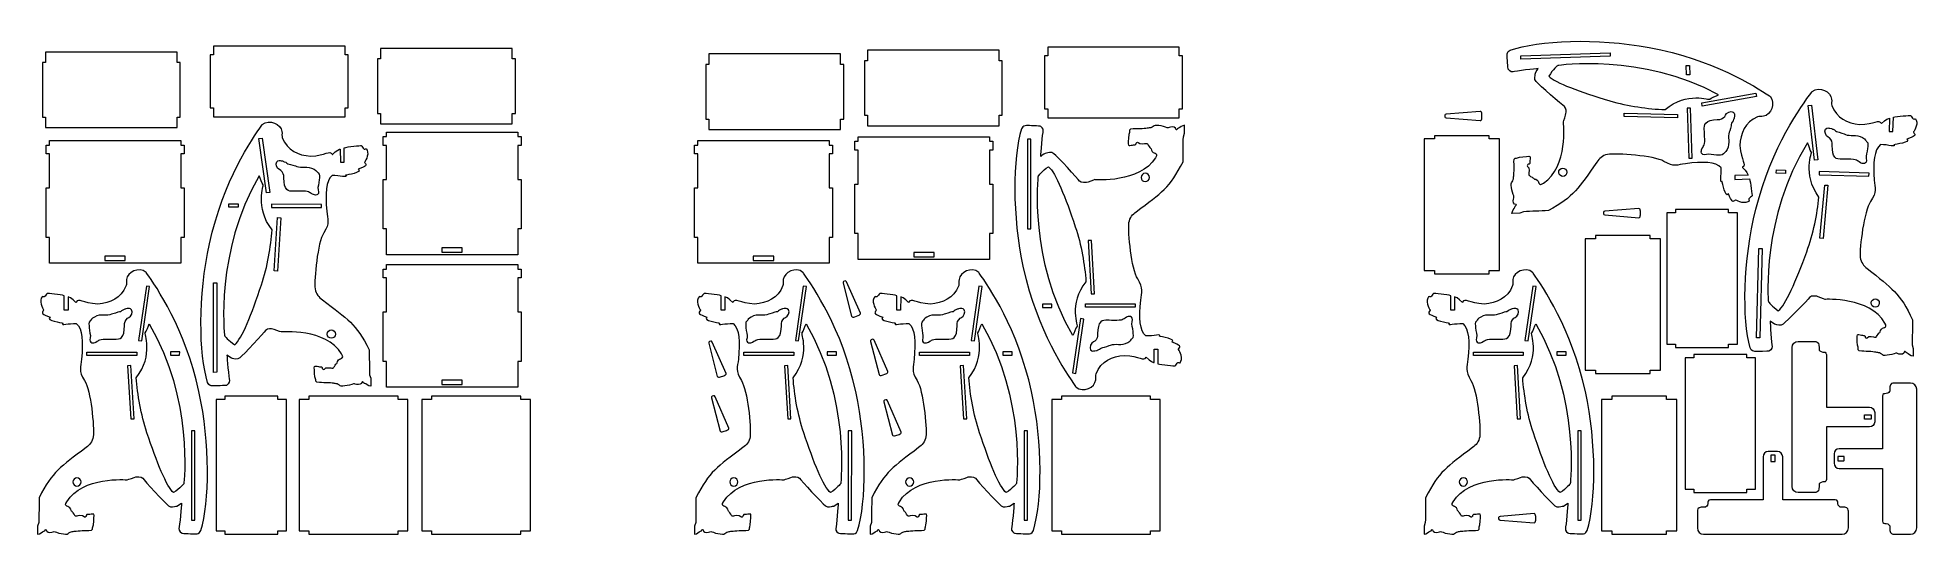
# Model space of a CAD drawing. Header units: centimetres. Extents: x -343 to 344, y -90 to 91.
import ezdxf

# ---------------------------------------------------------------- set-up
doc = ezdxf.new("R2010")
doc.units = ezdxf.units.CM
doc.header["$MEASUREMENT"] = 0
doc.layers.add('layer 1', color=7, linetype='Continuous')

msp = doc.modelspace()

# ---------------------------------------------------------------- linework, layer by layer
at = {"layer": 'layer 1', "color": 250, "lineweight": 9}
for points, knots in [([(195.35486, 27.16883), (195.35486, 27.16883), (198.27128, 27.27108), (198.27128, 27.27108), (198.27128, 27.27108), (198.27128, 27.27108), (199.54317, 27.77379), (199.54317, 27.77379), (199.54317, 27.77379), (202.57632, 27.90582), (205.60947, 28.03783), (208.6426, 28.16987), (208.6426, 28.16987), (218.16582, 33.38708), (219.52702, 36.26172), (226.3854, 45.87967), (226.3854, 45.87967), (227.18336, 47.23559), (228.38963, 48.23907), (230.24993, 48.67814), (230.24993, 48.67814), (233.82349, 49.16573), (247.19846, 48.32389), (250.86111, 46.14507), (250.86111, 46.14507), (254.52374, 43.96626), (255.78025, 44.92872), (258.71325, 45.30283), (258.71325, 45.30283), (265.02132, 46.10744), (269.9004, 46.09651), (271.81841, 43.80156), (271.81841, 43.80156), (271.9935, 41.08333), (271.07453, 37.91286), (272.06345, 38.90091), (272.06345, 38.90091), (272.26909, 38.46199), (273.26142, 32.54898), (274.41027, 34.32921), (274.41027, 34.32921), (275.67823, 31.40131), (275.90987, 31.01804), (277.02388, 32.11034), (277.02388, 32.11034), (277.02388, 32.11034), (279.73709, 30.44239), (281.46486, 31.3272), (281.46486, 31.3272), (282.6545, 31.93645), (281.58727, 31.91223), (281.8904, 32.45418), (281.8904, 32.45418), (282.09342, 32.81715), (282.97201, 33.2651), (283.10522, 33.54234), (283.10522, 33.54234), (283.11208, 33.55663), (282.54575, 38.63202), (282.07987, 39.75605), (282.07987, 39.75605), (282.07987, 39.75605), (276.81429, 39.5964), (276.81429, 39.5964), (276.81429, 39.5964), (276.81429, 39.5964), (276.77844, 40.95192), (276.77844, 40.95192), (276.77844, 40.95192), (276.77844, 40.95192), (281.58722, 41.13579), (281.58722, 41.13579), (281.58722, 41.13579), (281.75288, 41.13557), (281.07486, 42.60307), (279.52331, 43.95753), (279.52331, 43.95753), (279.54912, 43.97431), (279.57407, 43.9911), (279.59813, 44.00789), (279.59813, 44.00789), (281.13536, 45.08067), (279.11382, 46.22759), (278.63704, 51.90987), (278.63704, 51.90987), (278.81218, 56.39229), (280.43897, 60.47412), (285.01741, 62.474), (285.01741, 62.474), (285.54505, 62.64494), (286.51966, 62.54764), (287.24705, 62.65105), (287.24705, 62.65105), (289.97327, 63.0386), (291.86663, 67.36074), (289.6331, 69.91561), (289.6331, 69.91561), (289.5684, 69.98961), (289.4655, 70.02411), (289.37794, 70.08085), (289.37794, 70.08085), (283.9768, 73.5814), (269.01744, 83.37231), (245.46343, 87.77327), (245.46343, 87.77327), (226.29656, 91.35452), (205.08208, 90.31529), (194.73488, 86.79583), (194.73488, 86.79583), (193.45802, 86.10316), (193.67146, 85.56368), (193.60105, 84.91699), (193.60105, 84.91699), (193.5306, 84.27031), (193.9539, 79.86616), (193.9539, 79.86616), (193.9539, 79.86616), (193.9539, 79.86616), (194.91939, 78.51771), (195.73768, 78.8212), (195.73768, 78.8212), (196.55598, 79.12468), (204.092, 80.02064), (204.98292, 80.0504), (204.98292, 80.0504), (204.53241, 79.41332), (203.84961, 78.37741), (203.86324, 77.96908), (203.86324, 77.96908), (203.87689, 77.56075), (203.30594, 76.14796), (204.18296, 75.31734), (204.18296, 75.31734), (205.16682, 74.06644), (213.73328, 66.68468), (214.51197, 66.23691), (214.51197, 66.23691), (215.29143, 65.56754), (215.10697, 64.0001), (215.08102, 63.66476), (215.08102, 63.66476), (215.05506, 63.32944), (214.17301, 60.8101), (214.14458, 60.54903), (214.14458, 60.54903), (214.11615, 60.28792), (216.08368, 44.26622), (206.84721, 38.1975), (206.84721, 38.1975), (205.80651, 37.45063), (205.51916, 37.752), (205.21642, 38.22037), (205.21642, 38.22037), (204.91366, 38.68874), (205.04574, 39.18549), (204.03721, 39.61148), (204.03721, 39.61148), (203.23186, 39.68537), (203.26608, 40.02097), (203.02285, 40.16963), (203.02285, 40.16963), (202.77962, 40.31829), (201.53161, 41.10437), (201.53161, 41.10437), (201.53161, 41.10437), (201.53161, 41.10437), (201.50266, 41.65063), (201.50266, 41.65063), (201.50266, 41.65063), (201.50266, 41.65063), (201.99409, 43.9467), (201.08953, 44.32525), (201.08953, 44.32525), (200.71554, 44.57802), (201.24549, 45.06608), (201.28138, 45.10445), (201.28138, 45.10445), (201.31725, 45.14281), (201.89848, 45.05582), (201.88609, 45.42703), (201.88609, 45.42703), (201.87369, 45.79825), (201.87619, 45.72401), (201.90087, 46.09644), (201.90087, 46.09644), (201.92562, 46.46889), (202.11609, 47.44148), (202.03441, 47.66172), (202.03441, 47.66172), (201.95274, 47.88194), (202.02075, 48.07004), (201.46519, 48.01431), (201.46519, 48.01431), (200.90961, 47.9586), (197.79518, 47.74307), (197.39678, 47.43246), (197.39678, 47.43246), (196.99838, 47.12185), (195.97009, 47.8679), (196.07169, 45.93885), (196.07169, 45.93885), (196.17328, 44.00982), (196.08568, 41.07109), (195.9558, 40.5093), (195.9558, 40.5093), (195.82591, 39.94753), (196.01895, 39.73103), (195.67004, 39.05043), (195.67004, 39.05043), (195.32119, 38.36988), (194.91532, 38.28198), (195.05769, 37.35769), (195.05769, 37.35769), (195.20007, 36.43337), (195.3537, 35.06922), (195.83137, 34.11895), (195.83137, 34.11895), (196.30906, 33.16868), (196.01449, 33.19031), (195.85617, 32.36745), (195.85617, 32.36745), (195.69784, 31.54461), (195.94969, 30.33923), (196.87209, 30.34889), (196.87209, 30.34889), (197.23574, 30.10946), (196.47612, 30.08509), (196.34871, 29.44907), (196.34871, 29.44907), (196.22131, 28.81304), (195.37368, 28.19735), (195.35486, 27.16883)], [0, 0, 0, 0, 0.016949153, 0.016949153, 0.016949153, 0.016949153, 0.033898305, 0.033898305, 0.033898305, 0.033898305, 0.050847458, 0.050847458, 0.050847458, 0.050847458, 0.06779661, 0.06779661, 0.06779661, 0.06779661, 0.084745763, 0.084745763, 0.084745763, 0.084745763, 0.101694915, 0.101694915, 0.101694915, 0.101694915, 0.118644068, 0.118644068, 0.118644068, 0.118644068, 0.13559322, 0.13559322, 0.13559322, 0.13559322, 0.152542373, 0.152542373, 0.152542373, 0.152542373, 0.169491525, 0.169491525, 0.169491525, 0.169491525, 0.186440678, 0.186440678, 0.186440678, 0.186440678, 0.203389831, 0.203389831, 0.203389831, 0.203389831, 0.220338983, 0.220338983, 0.220338983, 0.220338983, 0.237288136, 0.237288136, 0.237288136, 0.237288136, 0.254237288, 0.254237288, 0.254237288, 0.254237288, 0.271186441, 0.271186441, 0.271186441, 0.271186441, 0.288135593, 0.288135593, 0.288135593, 0.288135593, 0.305084746, 0.305084746, 0.305084746, 0.305084746, 0.322033898, 0.322033898, 0.322033898, 0.322033898, 0.338983051, 0.338983051, 0.338983051, 0.338983051, 0.355932203, 0.355932203, 0.355932203, 0.355932203, 0.372881356, 0.372881356, 0.372881356, 0.372881356, 0.389830508, 0.389830508, 0.389830508, 0.389830508, 0.406779661, 0.406779661, 0.406779661, 0.406779661, 0.423728814, 0.423728814, 0.423728814, 0.423728814, 0.440677966, 0.440677966, 0.440677966, 0.440677966, 0.457627119, 0.457627119, 0.457627119, 0.457627119, 0.474576271, 0.474576271, 0.474576271, 0.474576271, 0.491525424, 0.491525424, 0.491525424, 0.491525424, 0.508474576, 0.508474576, 0.508474576, 0.508474576, 0.525423729, 0.525423729, 0.525423729, 0.525423729, 0.542372881, 0.542372881, 0.542372881, 0.542372881, 0.559322034, 0.559322034, 0.559322034, 0.559322034, 0.576271186, 0.576271186, 0.576271186, 0.576271186, 0.593220339, 0.593220339, 0.593220339, 0.593220339, 0.610169492, 0.610169492, 0.610169492, 0.610169492, 0.627118644, 0.627118644, 0.627118644, 0.627118644, 0.644067797, 0.644067797, 0.644067797, 0.644067797, 0.661016949, 0.661016949, 0.661016949, 0.661016949, 0.677966102, 0.677966102, 0.677966102, 0.677966102, 0.694915254, 0.694915254, 0.694915254, 0.694915254, 0.711864407, 0.711864407, 0.711864407, 0.711864407, 0.728813559, 0.728813559, 0.728813559, 0.728813559, 0.745762712, 0.745762712, 0.745762712, 0.745762712, 0.762711864, 0.762711864, 0.762711864, 0.762711864, 0.779661017, 0.779661017, 0.779661017, 0.779661017, 0.796610169, 0.796610169, 0.796610169, 0.796610169, 0.813559322, 0.813559322, 0.813559322, 0.813559322, 0.830508475, 0.830508475, 0.830508475, 0.830508475, 0.847457627, 0.847457627, 0.847457627, 0.847457627, 0.86440678, 0.86440678, 0.86440678, 0.86440678, 0.881355932, 0.881355932, 0.881355932, 0.881355932, 0.898305085, 0.898305085, 0.898305085, 0.898305085, 0.915254237, 0.915254237, 0.915254237, 0.915254237, 0.93220339, 0.93220339, 0.93220339, 0.93220339, 0.949152542, 0.949152542, 0.949152542, 0.949152542, 0.966101695, 0.966101695, 0.966101695, 0.966101695, 1, 1, 1, 1]), ([(198.60936, 83.48556), (198.60936, 83.48556), (231.27734, 84.58564), (231.27734, 84.58564), (231.27734, 84.58564), (231.27734, 84.58564), (231.23575, 85.82093), (231.23575, 85.82093), (231.23575, 85.82093), (231.23575, 85.82093), (198.56775, 84.72085), (198.56775, 84.72085), (198.56775, 84.72085), (198.56775, 84.72085), (198.60936, 83.48556), (198.60936, 83.48556)], [0, 0, 0, 0, 0.2, 0.2, 0.2, 0.2, 0.4, 0.4, 0.4, 0.4, 0.6, 0.6, 0.6, 0.6, 1, 1, 1, 1]), ([(212.08216, 81.16749), (212.08216, 81.16749), (242.74398, 85.75414), (270.79585, 70.44332), (270.79585, 70.44332), (270.09057, 70.00976), (267.98061, 69.40518), (267.59701, 68.87619), (267.59701, 68.87619), (267.77557, 68.39473), (259.28469, 71.84878), (251.29425, 65.07576), (251.29425, 65.07576), (245.08379, 65.2882), (237.84403, 66.3055), (231.09231, 68.30022), (231.09231, 68.30022), (220.30354, 71.48757), (211.03322, 74.84503), (208.87974, 77.32347), (208.87974, 77.32347), (210.28858, 79.7379), (212.08216, 81.16749), (212.08216, 81.16749)], [0, 0, 0, 0, 0.142857143, 0.142857143, 0.142857143, 0.142857143, 0.285714286, 0.285714286, 0.285714286, 0.285714286, 0.428571429, 0.428571429, 0.428571429, 0.428571429, 0.571428571, 0.571428571, 0.571428571, 0.571428571, 0.714285714, 0.714285714, 0.714285714, 0.714285714, 1, 1, 1, 1]), ([(258.98396, 81.17625), (258.98396, 81.17625), (259.09833, 77.7773), (259.09833, 77.7773), (259.09833, 77.7773), (259.09833, 77.7773), (260.33363, 77.8189), (260.33363, 77.8189), (260.33363, 77.8189), (260.33363, 77.8189), (260.21925, 81.21784), (260.21925, 81.21784), (260.21925, 81.21784), (260.21925, 81.21784), (258.98396, 81.17625), (258.98396, 81.17625)], [0, 0, 0, 0, 0.2, 0.2, 0.2, 0.2, 0.4, 0.4, 0.4, 0.4, 0.6, 0.6, 0.6, 0.6, 1, 1, 1, 1]), ([(264.67422, 67.52143), (264.67422, 67.52143), (264.88334, 66.33982), (264.88334, 66.33982), (264.88334, 66.33982), (264.88334, 66.33982), (284.63615, 69.83574), (284.63615, 69.83574), (284.63615, 69.83574), (284.63615, 69.83574), (284.427, 71.01736), (284.427, 71.01736), (284.427, 71.01736), (284.427, 71.01736), (264.67422, 67.52143), (264.67422, 67.52143)], [0, 0, 0, 0, 0.2, 0.2, 0.2, 0.2, 0.4, 0.4, 0.4, 0.4, 0.6, 0.6, 0.6, 0.6, 1, 1, 1, 1]), ([(341.88168, -25.04798), (341.88168, -25.04798), (341.95975, -22.13082), (341.95975, -22.13082), (341.95975, -22.13082), (341.95975, -22.13082), (341.53654, -20.83031), (341.53654, -20.83031), (341.53654, -20.83031), (341.5921, -17.7948), (341.64767, -14.75928), (341.70322, -11.72377), (341.70322, -11.72377), (337.08413, -1.89653), (334.29906, -0.36037), (325.12304, 7.07892), (325.12304, 7.07892), (323.81899, 7.95911), (322.89192, 9.22504), (322.56859, 11.10892), (322.56859, 11.10892), (322.30265, 14.70576), (323.96893, 28.00321), (326.3698, 31.52431), (326.3698, 31.52431), (328.77067, 35.04537), (327.88764, 36.35893), (327.69539, 39.30943), (327.69539, 39.30943), (327.28191, 45.65515), (327.59416, 50.52423), (330.00319, 52.29685), (330.00319, 52.29685), (332.72705, 52.30372), (335.8347, 51.19069), (334.90962, 52.23874), (334.90962, 52.23874), (335.3604, 52.4169), (341.32342, 53.04212), (339.61753, 54.29874), (339.61753, 54.29874), (342.61816, 55.38344), (343.015, 55.59097), (341.99359, 56.77032), (341.99359, 56.77032), (341.99359, 56.77032), (343.82593, 59.37534), (343.04952, 61.15444), (343.04952, 61.15444), (342.5149, 62.37944), (342.47316, 61.31276), (341.95097, 61.64878), (341.95097, 61.64878), (341.60123, 61.87382), (341.2084, 62.77842), (340.93991, 62.92849), (340.93991, 62.92849), (340.92609, 62.93622), (335.8254, 62.68443), (334.67475, 62.28886), (334.67475, 62.28886), (334.67475, 62.28886), (334.50888, 57.02348), (334.50888, 57.02348), (334.50888, 57.02348), (334.50888, 57.02348), (333.15373, 57.07142), (333.15373, 57.07142), (333.15373, 57.07142), (333.15373, 57.07142), (333.26721, 61.88238), (333.26721, 61.88238), (333.26721, 61.88238), (333.27766, 62.04771), (331.77109, 61.46161), (330.32338, 59.99667), (330.32338, 59.99667), (330.30823, 60.02347), (330.29302, 60.04941), (330.27775, 60.07446), (330.27775, 60.07446), (329.30195, 61.67502), (328.03237, 59.72817), (322.33148, 59.60324), (322.33148, 59.60324), (317.86843, 60.05488), (313.89488, 61.93066), (312.18158, 66.6239), (312.18158, 66.6239), (312.04356, 67.16108), (312.20087, 68.12781), (312.14258, 68.8602), (312.14258, 68.8602), (311.92415, 71.60516), (307.7272, 73.76184), (305.03926, 71.69037), (305.03926, 71.69037), (304.9614, 71.63036), (304.92061, 71.52979), (304.85857, 71.4459), (304.85857, 71.4459), (301.03112, 66.27127), (290.335, 51.94518), (284.4877, 28.70793), (284.4877, 28.70793), (279.72952, 9.79885), (279.45652, -11.43931), (282.33022, -21.98413), (282.33022, -21.98413), (282.9427, -23.30133), (283.49434, -23.12161), (284.13544, -23.23184), (284.13544, -23.23184), (284.77654, -23.34209), (289.19842, -23.19161), (289.19842, -23.19161), (289.19842, -23.19161), (289.19842, -23.19161), (290.60392, -22.31124), (290.35154, -21.47575), (290.35154, -21.47575), (290.09918, -20.64029), (289.67038, -13.06332), (289.6957, -12.17227), (289.6957, -12.17227), (290.30374, -12.66126), (291.2955, -13.40672), (291.70388, -13.41834), (291.70388, -13.41834), (292.11229, -13.42994), (293.48711, -14.08706), (294.37032, -13.26301), (294.37032, -13.26301), (295.67958, -12.3583), (303.57634, -4.26409), (304.07134, -3.51454), (304.07134, -3.51454), (304.78757, -2.77792), (306.34063, -3.05882), (306.67373, -3.10543), (306.67373, -3.10543), (307.00681, -3.15206), (309.46685, -4.18802), (309.72568, -4.23252), (309.72568, -4.23252), (309.98452, -4.27703), (326.09717, -3.30277), (331.58385, -12.89642), (331.58385, -12.89642), (332.26501, -13.98126), (331.94646, -14.24945), (331.46029, -14.52268), (331.46029, -14.52268), (330.97411, -14.79594), (330.48647, -14.63344), (329.99901, -15.61373), (329.99901, -15.61373), (329.87554, -16.41298), (329.54268, -16.3581), (329.37928, -16.59168), (329.37928, -16.59168), (329.21589, -16.82526), (328.35423, -18.02234), (328.35423, -18.02234), (328.35423, -18.02234), (328.35423, -18.02234), (327.80722, -18.01749), (327.80722, -18.01749), (327.80722, -18.01749), (327.80722, -18.01749), (325.54588, -17.3852), (325.11218, -18.26465), (325.11218, -18.26465), (324.83681, -18.62232), (324.38239, -18.06324), (324.34632, -18.02503), (324.34632, -18.02503), (324.31025, -17.98687), (324.43297, -17.41212), (324.0617, -17.40156), (324.0617, -17.40156), (323.69042, -17.39101), (323.76469, -17.39311), (323.39449, -17.34546), (323.39449, -17.34546), (323.02427, -17.29777), (322.0653, -17.04759), (321.84044, -17.11551), (321.84044, -17.11551), (321.61559, -17.18342), (321.43206, -17.10392), (321.45336, -17.66187), (321.45336, -17.66187), (321.47466, -18.21983), (321.49744, -21.34161), (321.78284, -21.75845), (321.78284, -21.75845), (322.06824, -22.17528), (321.26011, -23.15552), (323.19175, -23.17326), (323.19175, -23.17326), (325.12338, -23.19099), (328.05109, -23.45993), (328.60379, -23.62427), (328.60379, -23.62427), (329.15646, -23.78861), (329.38447, -23.6093), (330.04222, -23.99958), (330.04222, -23.99958), (330.69994, -24.38979), (330.76259, -24.80031), (331.69392, -24.71531), (331.69392, -24.71531), (332.62527, -24.63027), (333.9963, -24.5612), (334.97425, -24.14313), (334.97425, -24.14313), (335.95221, -23.72503), (335.91244, -24.01771), (336.72394, -24.22656), (336.72394, -24.22656), (337.53543, -24.43539), (338.75407, -24.25848), (338.80139, -23.33724), (338.80139, -23.33724), (339.06282, -22.98907), (339.04024, -23.74874), (339.66717, -23.91519), (339.66717, -23.91519), (340.29412, -24.08163), (340.85628, -24.96567), (341.88168, -25.04798)], [0, 0, 0, 0, 0.016949153, 0.016949153, 0.016949153, 0.016949153, 0.033898305, 0.033898305, 0.033898305, 0.033898305, 0.050847458, 0.050847458, 0.050847458, 0.050847458, 0.06779661, 0.06779661, 0.06779661, 0.06779661, 0.084745763, 0.084745763, 0.084745763, 0.084745763, 0.101694915, 0.101694915, 0.101694915, 0.101694915, 0.118644068, 0.118644068, 0.118644068, 0.118644068, 0.13559322, 0.13559322, 0.13559322, 0.13559322, 0.152542373, 0.152542373, 0.152542373, 0.152542373, 0.169491525, 0.169491525, 0.169491525, 0.169491525, 0.186440678, 0.186440678, 0.186440678, 0.186440678, 0.203389831, 0.203389831, 0.203389831, 0.203389831, 0.220338983, 0.220338983, 0.220338983, 0.220338983, 0.237288136, 0.237288136, 0.237288136, 0.237288136, 0.254237288, 0.254237288, 0.254237288, 0.254237288, 0.271186441, 0.271186441, 0.271186441, 0.271186441, 0.288135593, 0.288135593, 0.288135593, 0.288135593, 0.305084746, 0.305084746, 0.305084746, 0.305084746, 0.322033898, 0.322033898, 0.322033898, 0.322033898, 0.338983051, 0.338983051, 0.338983051, 0.338983051, 0.355932203, 0.355932203, 0.355932203, 0.355932203, 0.372881356, 0.372881356, 0.372881356, 0.372881356, 0.389830508, 0.389830508, 0.389830508, 0.389830508, 0.406779661, 0.406779661, 0.406779661, 0.406779661, 0.423728814, 0.423728814, 0.423728814, 0.423728814, 0.440677966, 0.440677966, 0.440677966, 0.440677966, 0.457627119, 0.457627119, 0.457627119, 0.457627119, 0.474576271, 0.474576271, 0.474576271, 0.474576271, 0.491525424, 0.491525424, 0.491525424, 0.491525424, 0.508474576, 0.508474576, 0.508474576, 0.508474576, 0.525423729, 0.525423729, 0.525423729, 0.525423729, 0.542372881, 0.542372881, 0.542372881, 0.542372881, 0.559322034, 0.559322034, 0.559322034, 0.559322034, 0.576271186, 0.576271186, 0.576271186, 0.576271186, 0.593220339, 0.593220339, 0.593220339, 0.593220339, 0.610169492, 0.610169492, 0.610169492, 0.610169492, 0.627118644, 0.627118644, 0.627118644, 0.627118644, 0.644067797, 0.644067797, 0.644067797, 0.644067797, 0.661016949, 0.661016949, 0.661016949, 0.661016949, 0.677966102, 0.677966102, 0.677966102, 0.677966102, 0.694915254, 0.694915254, 0.694915254, 0.694915254, 0.711864407, 0.711864407, 0.711864407, 0.711864407, 0.728813559, 0.728813559, 0.728813559, 0.728813559, 0.745762712, 0.745762712, 0.745762712, 0.745762712, 0.762711864, 0.762711864, 0.762711864, 0.762711864, 0.779661017, 0.779661017, 0.779661017, 0.779661017, 0.796610169, 0.796610169, 0.796610169, 0.796610169, 0.813559322, 0.813559322, 0.813559322, 0.813559322, 0.830508475, 0.830508475, 0.830508475, 0.830508475, 0.847457627, 0.847457627, 0.847457627, 0.847457627, 0.86440678, 0.86440678, 0.86440678, 0.86440678, 0.881355932, 0.881355932, 0.881355932, 0.881355932, 0.898305085, 0.898305085, 0.898305085, 0.898305085, 0.915254237, 0.915254237, 0.915254237, 0.915254237, 0.93220339, 0.93220339, 0.93220339, 0.93220339, 0.949152542, 0.949152542, 0.949152542, 0.949152542, 0.966101695, 0.966101695, 0.966101695, 0.966101695, 1, 1, 1, 1]), ([(171.33046, 63.41646), (171.33046, 63.41646), (183.78712, 64.41664), (183.78712, 64.41664), (183.78712, 64.41664), (184.08892, 64.41664), (184.33596, 63.95293), (184.33596, 63.38614), (184.33596, 63.38614), (184.33596, 63.38614), (184.33596, 62.06744), (184.33596, 62.06744), (184.33596, 62.06744), (184.33596, 61.50066), (184.08892, 61.03694), (183.78712, 61.03694), (183.78712, 61.03694), (183.78712, 61.03694), (171.33046, 62.03713), (171.33046, 62.03713), (171.33046, 62.03713), (171.02866, 62.03713), (170.78163, 62.22638), (170.78163, 62.45769), (170.78163, 62.45769), (170.78163, 62.45769), (170.78163, 62.99589), (170.78163, 62.99589), (170.78163, 62.99589), (170.78163, 63.2272), (171.02866, 63.41646), (171.33046, 63.41646)], [0, 0, 0, 0, 0.111111111, 0.111111111, 0.111111111, 0.111111111, 0.222222222, 0.222222222, 0.222222222, 0.222222222, 0.333333333, 0.333333333, 0.333333333, 0.333333333, 0.444444444, 0.444444444, 0.444444444, 0.444444444, 0.555555556, 0.555555556, 0.555555556, 0.555555556, 0.666666667, 0.666666667, 0.666666667, 0.666666667, 0.777777778, 0.777777778, 0.777777778, 0.777777778, 1, 1, 1, 1]), ([(236.3264, 63.7976), (236.3264, 63.7976), (236.29291, 62.59808), (236.29291, 62.59808), (236.29291, 62.59808), (236.29291, 62.59808), (255.77328, 62.05435), (255.77328, 62.05435), (255.77328, 62.05435), (255.77328, 62.05435), (255.80676, 63.25388), (255.80676, 63.25388), (255.80676, 63.25388), (255.80676, 63.25388), (236.3264, 63.7976), (236.3264, 63.7976)], [0, 0, 0, 0, 0.2, 0.2, 0.2, 0.2, 0.4, 0.4, 0.4, 0.4, 0.6, 0.6, 0.6, 0.6, 1, 1, 1, 1]), ([(259.40485, 65.54612), (259.40485, 65.54612), (260.60415, 65.5865), (260.60415, 65.5865), (260.60415, 65.5865), (260.60415, 65.5865), (261.18461, 47.34888), (261.18461, 47.34888), (261.18461, 47.34888), (261.18461, 47.34888), (259.9853, 47.30849), (259.9853, 47.30849), (259.9853, 47.30849), (259.9853, 47.30849), (259.40485, 65.54612), (259.40485, 65.54612)], [0, 0, 0, 0, 0.2, 0.2, 0.2, 0.2, 0.4, 0.4, 0.4, 0.4, 0.6, 0.6, 0.6, 0.6, 1, 1, 1, 1]), ([(265.58351, 52.24634), (265.26837, 51.7097), (265.25391, 51.52195), (264.76092, 50.721), (264.76092, 50.721), (264.38952, 50.11757), (264.09075, 47.94596), (266.44565, 48.71693), (266.44565, 48.71693), (267.53097, 49.07229), (268.66413, 48.40405), (270.07707, 48.45125), (270.07707, 48.45125), (271.04466, 48.48357), (272.12953, 48.12117), (272.65049, 48.96283), (272.65049, 48.96283), (272.85503, 49.29332), (273.32217, 49.31521), (273.94219, 50.49194), (273.94219, 50.49194), (275.23292, 52.94152), (274.00284, 55.17307), (274.74713, 56.81097), (274.74713, 56.81097), (274.85058, 57.0386), (275.49134, 59.36668), (275.48113, 59.67271), (275.48113, 59.67271), (275.45963, 60.31591), (276.14862, 60.64902), (276.31271, 61.41712), (276.31271, 61.41712), (276.41579, 61.89954), (276.55058, 61.58886), (276.60525, 62.61056), (276.60525, 62.61056), (276.62967, 63.06716), (276.92854, 63.65236), (276.16267, 64.18906), (276.16267, 64.18906), (275.39382, 64.72783), (273.57695, 63.95948), (273.35845, 63.03223), (273.35845, 63.03223), (273.22695, 62.47418), (272.08326, 61.47604), (271.27099, 61.47657), (271.27099, 61.47657), (270.39749, 61.47712), (267.56985, 61.17609), (266.87732, 60.71206), (266.87732, 60.71206), (265.61445, 59.86582), (265.67399, 59.53689), (265.61177, 58.23088), (265.61177, 58.23088), (265.56932, 57.33931), (266.03804, 53.0204), (265.58351, 52.24634)], [0, 0, 0, 0, 0.0625, 0.0625, 0.0625, 0.0625, 0.125, 0.125, 0.125, 0.125, 0.1875, 0.1875, 0.1875, 0.1875, 0.25, 0.25, 0.25, 0.25, 0.3125, 0.3125, 0.3125, 0.3125, 0.375, 0.375, 0.375, 0.375, 0.4375, 0.4375, 0.4375, 0.4375, 0.5, 0.5, 0.5, 0.5, 0.5625, 0.5625, 0.5625, 0.5625, 0.625, 0.625, 0.625, 0.625, 0.6875, 0.6875, 0.6875, 0.6875, 0.75, 0.75, 0.75, 0.75, 0.8125, 0.8125, 0.8125, 0.8125, 0.875, 0.875, 0.875, 0.875, 1, 1, 1, 1]), ([(305.88737, 46.63128), (305.88737, 46.63128), (307.07964, 46.76702), (307.07964, 46.76702), (307.07964, 46.76702), (307.07964, 46.76702), (304.81036, 66.69802), (304.81036, 66.69802), (304.81036, 66.69802), (304.81036, 66.69802), (303.61807, 66.56226), (303.61807, 66.56226), (303.61807, 66.56226), (303.61807, 66.56226), (305.88737, 46.63128), (305.88737, 46.63128)], [0, 0, 0, 0, 0.2, 0.2, 0.2, 0.2, 0.4, 0.4, 0.4, 0.4, 0.6, 0.6, 0.6, 0.6, 1, 1, 1, 1]), ([(-221.53843, -35.99087), (-221.53843, -35.99087), (-221.54502, -33.07266), (-221.54502, -33.07266), (-221.54502, -33.07266), (-221.54502, -33.07266), (-222.00578, -31.78497), (-222.00578, -31.78497), (-222.00578, -31.78497), (-222.0383, -28.74913), (-222.07081, -25.71327), (-222.10334, -22.67744), (-222.10334, -22.67744), (-227.00558, -12.98833), (-229.83404, -11.53362), (-239.222, -4.36364), (-239.222, -4.36364), (-240.55104, -3.52166), (-241.51445, -2.28316), (-241.89229, -0.40945), (-241.89229, -0.40945), (-242.26247, 3.17816), (-240.98264, 16.51836), (-238.68493, 20.10762), (-238.68493, 20.10762), (-236.38722, 23.69685), (-237.30798, 24.98424), (-237.58574, 27.92792), (-237.58574, 27.92792), (-238.18314, 34.25898), (-238.01227, 39.13507), (-235.65567, 40.97682), (-235.65567, 40.97682), (-232.93316, 41.06271), (-229.79453, 40.0403), (-230.74963, 41.06108), (-230.74963, 41.06108), (-230.3042, 41.25223), (-224.36184, 42.05018), (-226.10346, 43.25678), (-226.10346, 43.25678), (-223.13556, 44.42808), (-222.74491, 44.64703), (-223.80009, 45.79625), (-223.80009, 45.79625), (-223.80009, 45.79625), (-222.0441, 48.45332), (-222.8718, 50.20916), (-222.8718, 50.20916), (-223.44172, 51.41814), (-223.4525, 50.35069), (-223.98422, 50.67142), (-223.98422, 50.67142), (-224.34034, 50.88622), (-224.75925, 51.77904), (-225.03198, 51.92126), (-225.03198, 51.92126), (-225.04603, 51.92858), (-230.13726, 51.52893), (-231.27595, 51.10015), (-231.27595, 51.10015), (-231.27595, 51.10015), (-231.28901, 45.83217), (-231.28901, 45.83217), (-231.28901, 45.83217), (-231.28901, 45.83217), (-232.64497, 45.84078), (-232.64497, 45.84078), (-232.64497, 45.84078), (-232.64497, 45.84078), (-232.67111, 50.653), (-232.67111, 50.653), (-232.67111, 50.653), (-232.66545, 50.81857), (-234.15439, 50.18901), (-235.55899, 48.68269), (-235.55899, 48.68269), (-235.57491, 48.70904), (-235.59087, 48.73453), (-235.60686, 48.75912), (-235.60686, 48.75912), (-236.62868, 50.3307), (-237.84125, 48.34784), (-243.53611, 48.05759), (-243.53611, 48.05759), (-248.01038, 48.37957), (-252.03668, 50.13929), (-253.8854, 54.78084), (-253.8854, 54.78084), (-254.03895, 55.31379), (-253.90976, 56.28468), (-253.98926, 57.01507), (-253.98926, 57.01507), (-254.28725, 59.75253), (-258.54499, 61.78656), (-261.17171, 59.63798), (-261.17171, 59.63798), (-261.24779, 59.57574), (-261.28565, 59.47402), (-261.34523, 59.38837), (-261.34523, 59.38837), (-265.02095, 54.10489), (-275.29698, 39.47453), (-280.46771, 16.07744), (-280.46771, 16.07744), (-284.67533, -2.96172), (-284.3321, -24.19886), (-281.15371, -34.65588), (-281.15371, -34.65588), (-280.50328, -35.95476), (-279.95708, -35.75911), (-279.31306, -35.85069), (-279.31306, -35.85069), (-278.66903, -35.9423), (-274.25337, -35.6636), (-274.25337, -35.6636), (-274.25337, -35.6636), (-274.25337, -35.6636), (-272.874, -34.74283), (-273.1505, -33.91502), (-273.1505, -33.91502), (-273.42699, -33.08723), (-274.07543, -25.52588), (-274.07597, -24.63447), (-274.07597, -24.63447), (-273.45399, -25.10562), (-272.44103, -25.82201), (-272.03247, -25.82177), (-272.03247, -25.82177), (-271.62391, -25.82151), (-270.2306, -26.43847), (-269.37167, -25.58915), (-269.37167, -25.58915), (-268.0892, -24.64683), (-260.43059, -16.32695), (-259.95753, -15.56335), (-259.95753, -15.56335), (-259.26297, -14.80626), (-257.70242, -15.042), (-257.36811, -15.07892), (-257.36811, -15.07892), (-257.03382, -15.11587), (-254.54475, -16.08004), (-254.28475, -16.11701), (-254.28475, -16.11701), (-254.02472, -16.15398), (-237.94712, -14.71271), (-232.18445, -24.14316), (-232.18445, -24.14316), (-231.47209, -25.20777), (-231.78272, -25.48509), (-232.26077, -25.77231), (-232.26077, -25.77231), (-232.73881, -26.05956), (-233.23097, -25.91127), (-233.68979, -26.90529), (-233.68979, -26.90529), (-233.79002, -27.70778), (-234.12433, -27.66259), (-234.28088, -27.90081), (-234.28088, -27.90081), (-234.43743, -28.13904), (-235.26401, -29.36061), (-235.26401, -29.36061), (-235.26401, -29.36061), (-235.26401, -29.36061), (-235.81092, -29.37163), (-235.81092, -29.37163), (-235.81092, -29.37163), (-235.81092, -29.37163), (-238.08965, -28.80521), (-238.49765, -29.69687), (-238.49765, -29.69687), (-238.76253, -30.06237), (-239.23297, -29.51671), (-239.27013, -29.47957), (-239.27013, -29.47957), (-239.3073, -29.44247), (-239.2013, -28.8644), (-239.57273, -28.86462), (-239.57273, -28.86462), (-239.94415, -28.86485), (-239.86986, -28.86479), (-240.24128, -28.8279), (-240.24128, -28.8279), (-240.61273, -28.79096), (-241.57855, -28.56871), (-241.80134, -28.64312), (-241.80134, -28.64312), (-242.02413, -28.71753), (-242.20989, -28.64339), (-242.17242, -29.20049), (-242.17242, -29.20049), (-242.13494, -29.75759), (-242.02161, -32.87741), (-241.72423, -33.28578), (-241.72423, -33.28578), (-241.42686, -33.69415), (-242.20621, -34.69743), (-240.27487, -34.65912), (-240.27487, -34.65912), (-238.34354, -34.62081), (-235.40927, -34.8047), (-234.85203, -34.95294), (-234.85203, -34.95294), (-234.29483, -35.10117), (-234.07211, -34.91533), (-233.40332, -35.28636), (-233.40332, -35.28636), (-232.73456, -35.65734), (-232.66002, -36.06587), (-231.73155, -35.95387), (-231.73155, -35.95387), (-230.80307, -35.84186), (-229.43461, -35.73305), (-228.4692, -35.28678), (-228.4692, -35.28678), (-227.50379, -34.84049), (-227.53505, -35.1342), (-226.71783, -35.31941), (-226.71783, -35.31941), (-225.90062, -35.50461), (-224.68762, -35.29243), (-224.66704, -34.37019), (-224.66704, -34.37019), (-224.41582, -34.0146), (-224.41636, -34.77461), (-223.78486, -34.92279), (-223.78486, -34.92279), (-223.15335, -35.07098), (-222.56578, -35.93834), (-221.53843, -35.99087)], [0, 0, 0, 0, 0.016949153, 0.016949153, 0.016949153, 0.016949153, 0.033898305, 0.033898305, 0.033898305, 0.033898305, 0.050847458, 0.050847458, 0.050847458, 0.050847458, 0.06779661, 0.06779661, 0.06779661, 0.06779661, 0.084745763, 0.084745763, 0.084745763, 0.084745763, 0.101694915, 0.101694915, 0.101694915, 0.101694915, 0.118644068, 0.118644068, 0.118644068, 0.118644068, 0.13559322, 0.13559322, 0.13559322, 0.13559322, 0.152542373, 0.152542373, 0.152542373, 0.152542373, 0.169491525, 0.169491525, 0.169491525, 0.169491525, 0.186440678, 0.186440678, 0.186440678, 0.186440678, 0.203389831, 0.203389831, 0.203389831, 0.203389831, 0.220338983, 0.220338983, 0.220338983, 0.220338983, 0.237288136, 0.237288136, 0.237288136, 0.237288136, 0.254237288, 0.254237288, 0.254237288, 0.254237288, 0.271186441, 0.271186441, 0.271186441, 0.271186441, 0.288135593, 0.288135593, 0.288135593, 0.288135593, 0.305084746, 0.305084746, 0.305084746, 0.305084746, 0.322033898, 0.322033898, 0.322033898, 0.322033898, 0.338983051, 0.338983051, 0.338983051, 0.338983051, 0.355932203, 0.355932203, 0.355932203, 0.355932203, 0.372881356, 0.372881356, 0.372881356, 0.372881356, 0.389830508, 0.389830508, 0.389830508, 0.389830508, 0.406779661, 0.406779661, 0.406779661, 0.406779661, 0.423728814, 0.423728814, 0.423728814, 0.423728814, 0.440677966, 0.440677966, 0.440677966, 0.440677966, 0.457627119, 0.457627119, 0.457627119, 0.457627119, 0.474576271, 0.474576271, 0.474576271, 0.474576271, 0.491525424, 0.491525424, 0.491525424, 0.491525424, 0.508474576, 0.508474576, 0.508474576, 0.508474576, 0.525423729, 0.525423729, 0.525423729, 0.525423729, 0.542372881, 0.542372881, 0.542372881, 0.542372881, 0.559322034, 0.559322034, 0.559322034, 0.559322034, 0.576271186, 0.576271186, 0.576271186, 0.576271186, 0.593220339, 0.593220339, 0.593220339, 0.593220339, 0.610169492, 0.610169492, 0.610169492, 0.610169492, 0.627118644, 0.627118644, 0.627118644, 0.627118644, 0.644067797, 0.644067797, 0.644067797, 0.644067797, 0.661016949, 0.661016949, 0.661016949, 0.661016949, 0.677966102, 0.677966102, 0.677966102, 0.677966102, 0.694915254, 0.694915254, 0.694915254, 0.694915254, 0.711864407, 0.711864407, 0.711864407, 0.711864407, 0.728813559, 0.728813559, 0.728813559, 0.728813559, 0.745762712, 0.745762712, 0.745762712, 0.745762712, 0.762711864, 0.762711864, 0.762711864, 0.762711864, 0.779661017, 0.779661017, 0.779661017, 0.779661017, 0.796610169, 0.796610169, 0.796610169, 0.796610169, 0.813559322, 0.813559322, 0.813559322, 0.813559322, 0.830508475, 0.830508475, 0.830508475, 0.830508475, 0.847457627, 0.847457627, 0.847457627, 0.847457627, 0.86440678, 0.86440678, 0.86440678, 0.86440678, 0.881355932, 0.881355932, 0.881355932, 0.881355932, 0.898305085, 0.898305085, 0.898305085, 0.898305085, 0.915254237, 0.915254237, 0.915254237, 0.915254237, 0.93220339, 0.93220339, 0.93220339, 0.93220339, 0.949152542, 0.949152542, 0.949152542, 0.949152542, 0.966101695, 0.966101695, 0.966101695, 0.966101695, 1, 1, 1, 1]), ([(75.77099, 59.35267), (75.77099, 59.35267), (75.7644, 56.43446), (75.7644, 56.43446), (75.7644, 56.43446), (75.7644, 56.43446), (75.30364, 55.14678), (75.30364, 55.14678), (75.30364, 55.14678), (75.27112, 52.11093), (75.23861, 49.07508), (75.20608, 46.03925), (75.20608, 46.03925), (70.30384, 36.35013), (67.47538, 34.89542), (58.08742, 27.72545), (58.08742, 27.72545), (56.75838, 26.88347), (55.79497, 25.64496), (55.41713, 23.77125), (55.41713, 23.77125), (55.04695, 20.18364), (56.32678, 6.84344), (58.62449, 3.25418), (58.62449, 3.25418), (60.9222, -0.33505), (60.00144, -1.62244), (59.72368, -4.56612), (59.72368, -4.56612), (59.12628, -10.89718), (59.29715, -15.77327), (61.65375, -17.61501), (61.65375, -17.61501), (64.37626, -17.70091), (67.51489, -16.6785), (66.55979, -17.69928), (66.55979, -17.69928), (67.00522, -17.89043), (72.94758, -18.68838), (71.20596, -19.89498), (71.20596, -19.89498), (74.17386, -21.06627), (74.56451, -21.28523), (73.50933, -22.43444), (73.50933, -22.43444), (73.50933, -22.43444), (75.26532, -25.09152), (74.43762, -26.84736), (74.43762, -26.84736), (73.86769, -28.05633), (73.85692, -26.98889), (73.3252, -27.30962), (73.3252, -27.30962), (72.96907, -27.52442), (72.55017, -28.41723), (72.27744, -28.55946), (72.27744, -28.55946), (72.26339, -28.56678), (67.17216, -28.16713), (66.03347, -27.73835), (66.03347, -27.73835), (66.03347, -27.73835), (66.02041, -22.47037), (66.02041, -22.47037), (66.02041, -22.47037), (66.02041, -22.47037), (64.66445, -22.47897), (64.66445, -22.47897), (64.66445, -22.47897), (64.66445, -22.47897), (64.63831, -27.2912), (64.63831, -27.2912), (64.63831, -27.2912), (64.64397, -27.45677), (63.15503, -26.82721), (61.75043, -25.32089), (61.75043, -25.32089), (61.73451, -25.34724), (61.71855, -25.37273), (61.70256, -25.39731), (61.70256, -25.39731), (60.68074, -26.96889), (59.46817, -24.98604), (53.77331, -24.69578), (53.77331, -24.69578), (49.29904, -25.01777), (45.27274, -26.77748), (43.42402, -31.41903), (43.42402, -31.41903), (43.27047, -31.95199), (43.39966, -32.92287), (43.32016, -33.65327), (43.32016, -33.65327), (43.02217, -36.39073), (38.76443, -38.42475), (36.13771, -36.27618), (36.13771, -36.27618), (36.06163, -36.21393), (36.02377, -36.11222), (35.96419, -36.02657), (35.96419, -36.02657), (32.28847, -30.74309), (22.01244, -16.11272), (16.84171, 7.28436), (16.84171, 7.28436), (12.63409, 26.32352), (12.97732, 47.56067), (16.15571, 58.01768), (16.15571, 58.01768), (16.80614, 59.31656), (17.35234, 59.12091), (17.99636, 59.2125), (17.99636, 59.2125), (18.64039, 59.3041), (23.05604, 59.0254), (23.05604, 59.0254), (23.05604, 59.0254), (23.05604, 59.0254), (24.43542, 58.10463), (24.15892, 57.27682), (24.15892, 57.27682), (23.88242, 56.44903), (23.23399, 48.88769), (23.23345, 47.99628), (23.23345, 47.99628), (23.85542, 48.46742), (24.86839, 49.18381), (25.27695, 49.18357), (25.27695, 49.18357), (25.68551, 49.18332), (27.07882, 49.80027), (27.93775, 48.95095), (27.93775, 48.95095), (29.22022, 48.00864), (36.87883, 39.68875), (37.35189, 38.92515), (37.35189, 38.92515), (38.04645, 38.16806), (39.607, 38.4038), (39.94131, 38.44073), (39.94131, 38.44073), (40.2756, 38.47767), (42.76467, 39.44184), (43.02467, 39.47881), (43.02467, 39.47881), (43.2847, 39.51578), (59.3623, 38.07451), (65.12497, 47.50496), (65.12497, 47.50496), (65.83733, 48.56958), (65.5267, 48.8469), (65.04865, 49.13412), (65.04865, 49.13412), (64.57061, 49.42136), (64.07845, 49.27308), (63.61963, 50.2671), (63.61963, 50.2671), (63.5194, 51.06958), (63.18509, 51.02439), (63.02854, 51.26262), (63.02854, 51.26262), (62.87199, 51.50084), (62.04541, 52.72242), (62.04541, 52.72242), (62.04541, 52.72242), (62.04541, 52.72242), (61.4985, 52.73343), (61.4985, 52.73343), (61.4985, 52.73343), (61.4985, 52.73343), (59.21977, 52.16701), (58.81177, 53.05867), (58.81177, 53.05867), (58.54689, 53.42418), (58.07645, 52.87851), (58.03929, 52.84137), (58.03929, 52.84137), (58.00212, 52.80427), (58.10812, 52.2262), (57.73669, 52.22642), (57.73669, 52.22642), (57.36527, 52.22665), (57.43956, 52.22659), (57.06814, 52.1897), (57.06814, 52.1897), (56.69669, 52.15276), (55.73087, 51.93051), (55.50808, 52.00492), (55.50808, 52.00492), (55.28529, 52.07934), (55.09953, 52.00519), (55.137, 52.56229), (55.137, 52.56229), (55.17448, 53.11939), (55.28781, 56.23921), (55.58519, 56.64758), (55.58519, 56.64758), (55.88256, 57.05595), (55.10321, 58.05924), (57.03455, 58.02092), (57.03455, 58.02092), (58.96588, 57.98262), (61.90015, 58.1665), (62.45739, 58.31474), (62.45739, 58.31474), (63.01459, 58.46298), (63.23731, 58.27713), (63.9061, 58.64816), (63.9061, 58.64816), (64.57486, 59.01914), (64.6494, 59.42767), (65.57787, 59.31567), (65.57787, 59.31567), (66.50635, 59.20366), (67.87481, 59.09485), (68.84022, 58.64858), (68.84022, 58.64858), (69.80563, 58.20229), (69.77437, 58.496), (70.59159, 58.68121), (70.59159, 58.68121), (71.4088, 58.86642), (72.62179, 58.65423), (72.64237, 57.732), (72.64237, 57.732), (72.89359, 57.3764), (72.89305, 58.13641), (73.52455, 58.2846), (73.52455, 58.2846), (74.15607, 58.43278), (74.74363, 59.30014), (75.77099, 59.35267)], [0, 0, 0, 0, 0.016949153, 0.016949153, 0.016949153, 0.016949153, 0.033898305, 0.033898305, 0.033898305, 0.033898305, 0.050847458, 0.050847458, 0.050847458, 0.050847458, 0.06779661, 0.06779661, 0.06779661, 0.06779661, 0.084745763, 0.084745763, 0.084745763, 0.084745763, 0.101694915, 0.101694915, 0.101694915, 0.101694915, 0.118644068, 0.118644068, 0.118644068, 0.118644068, 0.13559322, 0.13559322, 0.13559322, 0.13559322, 0.152542373, 0.152542373, 0.152542373, 0.152542373, 0.169491525, 0.169491525, 0.169491525, 0.169491525, 0.186440678, 0.186440678, 0.186440678, 0.186440678, 0.203389831, 0.203389831, 0.203389831, 0.203389831, 0.220338983, 0.220338983, 0.220338983, 0.220338983, 0.237288136, 0.237288136, 0.237288136, 0.237288136, 0.254237288, 0.254237288, 0.254237288, 0.254237288, 0.271186441, 0.271186441, 0.271186441, 0.271186441, 0.288135593, 0.288135593, 0.288135593, 0.288135593, 0.305084746, 0.305084746, 0.305084746, 0.305084746, 0.322033898, 0.322033898, 0.322033898, 0.322033898, 0.338983051, 0.338983051, 0.338983051, 0.338983051, 0.355932203, 0.355932203, 0.355932203, 0.355932203, 0.372881356, 0.372881356, 0.372881356, 0.372881356, 0.389830508, 0.389830508, 0.389830508, 0.389830508, 0.406779661, 0.406779661, 0.406779661, 0.406779661, 0.423728814, 0.423728814, 0.423728814, 0.423728814, 0.440677966, 0.440677966, 0.440677966, 0.440677966, 0.457627119, 0.457627119, 0.457627119, 0.457627119, 0.474576271, 0.474576271, 0.474576271, 0.474576271, 0.491525424, 0.491525424, 0.491525424, 0.491525424, 0.508474576, 0.508474576, 0.508474576, 0.508474576, 0.525423729, 0.525423729, 0.525423729, 0.525423729, 0.542372881, 0.542372881, 0.542372881, 0.542372881, 0.559322034, 0.559322034, 0.559322034, 0.559322034, 0.576271186, 0.576271186, 0.576271186, 0.576271186, 0.593220339, 0.593220339, 0.593220339, 0.593220339, 0.610169492, 0.610169492, 0.610169492, 0.610169492, 0.627118644, 0.627118644, 0.627118644, 0.627118644, 0.644067797, 0.644067797, 0.644067797, 0.644067797, 0.661016949, 0.661016949, 0.661016949, 0.661016949, 0.677966102, 0.677966102, 0.677966102, 0.677966102, 0.694915254, 0.694915254, 0.694915254, 0.694915254, 0.711864407, 0.711864407, 0.711864407, 0.711864407, 0.728813559, 0.728813559, 0.728813559, 0.728813559, 0.745762712, 0.745762712, 0.745762712, 0.745762712, 0.762711864, 0.762711864, 0.762711864, 0.762711864, 0.779661017, 0.779661017, 0.779661017, 0.779661017, 0.796610169, 0.796610169, 0.796610169, 0.796610169, 0.813559322, 0.813559322, 0.813559322, 0.813559322, 0.830508475, 0.830508475, 0.830508475, 0.830508475, 0.847457627, 0.847457627, 0.847457627, 0.847457627, 0.86440678, 0.86440678, 0.86440678, 0.86440678, 0.881355932, 0.881355932, 0.881355932, 0.881355932, 0.898305085, 0.898305085, 0.898305085, 0.898305085, 0.915254237, 0.915254237, 0.915254237, 0.915254237, 0.93220339, 0.93220339, 0.93220339, 0.93220339, 0.949152542, 0.949152542, 0.949152542, 0.949152542, 0.966101695, 0.966101695, 0.966101695, 0.966101695, 1, 1, 1, 1]), ([(321.18946, 46.59542), (321.7056, 46.24775), (321.8921, 46.22171), (322.66109, 45.68019), (322.66109, 45.68019), (323.24042, 45.27223), (325.38943, 44.83992), (324.76537, 47.23793), (324.76537, 47.23793), (324.47772, 48.34314), (325.21468, 49.43285), (325.25484, 50.84601), (325.25484, 50.84601), (325.28233, 51.81374), (325.71104, 52.87416), (324.90316, 53.4461), (324.90316, 53.4461), (324.58594, 53.67067), (324.59294, 54.13827), (323.45675, 54.82978), (323.45675, 54.82978), (321.09156, 56.26934), (318.7883, 55.17944), (317.19949, 56.02346), (317.19949, 56.02346), (316.97869, 56.14077), (314.69462, 56.9241), (314.38856, 56.9328), (314.38856, 56.9328), (313.74526, 56.95106), (313.45534, 57.65931), (312.69882, 57.87052), (312.69882, 57.87052), (312.2237, 58.0032), (312.54212, 58.11856), (311.52574, 58.23622), (311.52574, 58.23622), (311.07152, 58.28881), (310.50589, 58.62324), (309.92292, 57.89198), (309.92292, 57.89198), (309.33769, 57.15787), (309.99236, 55.29702), (310.90434, 55.02166), (310.90434, 55.02166), (311.45321, 54.85596), (312.3788, 53.6528), (312.3281, 52.84212), (312.3281, 52.84212), (312.27361, 51.9703), (312.39943, 49.12947), (312.8198, 48.40962), (312.8198, 48.40962), (313.58642, 47.0969), (313.91842, 47.13599), (315.21808, 46.99323), (315.21808, 46.99323), (316.10534, 46.89581), (320.44495, 47.09689), (321.18946, 46.59542)], [0, 0, 0, 0, 0.0625, 0.0625, 0.0625, 0.0625, 0.125, 0.125, 0.125, 0.125, 0.1875, 0.1875, 0.1875, 0.1875, 0.25, 0.25, 0.25, 0.25, 0.3125, 0.3125, 0.3125, 0.3125, 0.375, 0.375, 0.375, 0.375, 0.4375, 0.4375, 0.4375, 0.4375, 0.5, 0.5, 0.5, 0.5, 0.5625, 0.5625, 0.5625, 0.5625, 0.625, 0.625, 0.625, 0.625, 0.6875, 0.6875, 0.6875, 0.6875, 0.75, 0.75, 0.75, 0.75, 0.8125, 0.8125, 0.8125, 0.8125, 0.875, 0.875, 0.875, 0.875, 1, 1, 1, 1]), ([(-259.59699, 34.61403), (-259.59699, 34.61403), (-258.40916, 34.78431), (-258.40916, 34.78431), (-258.40916, 34.78431), (-258.40916, 34.78431), (-261.25568, 54.6411), (-261.25568, 54.6411), (-261.25568, 54.6411), (-261.25568, 54.6411), (-262.44353, 54.47079), (-262.44353, 54.47079), (-262.44353, 54.47079), (-262.44353, 54.47079), (-259.59699, 34.61403), (-259.59699, 34.61403)], [0, 0, 0, 0, 0.2, 0.2, 0.2, 0.2, 0.4, 0.4, 0.4, 0.4, 0.6, 0.6, 0.6, 0.6, 1, 1, 1, 1]), ([(19.59121, 54.2538), (19.59121, 54.2538), (19.5626, 21.56731), (19.5626, 21.56731), (19.5626, 21.56731), (19.5626, 21.56731), (18.3266, 21.56839), (18.3266, 21.56839), (18.3266, 21.56839), (18.3266, 21.56839), (18.35521, 54.25489), (18.35521, 54.25489), (18.35521, 54.25489), (18.35521, 54.25489), (19.59121, 54.2538), (19.59121, 54.2538)], [0, 0, 0, 0, 0.2, 0.2, 0.2, 0.2, 0.4, 0.4, 0.4, 0.4, 0.6, 0.6, 0.6, 0.6, 1, 1, 1, 1]), ([(289.0192, -5.01757), (289.0192, -5.01757), (286.33501, 25.86897), (303.34914, 52.92168), (303.34914, 52.92168), (303.73831, 52.19097), (304.21142, 50.0477), (304.7157, 49.63215), (304.7157, 49.63215), (305.20728, 49.78064), (301.23541, 41.5193), (307.502, 33.12581), (307.502, 33.12581), (306.9064, 26.94032), (305.44391, 19.77721), (303.036, 13.16158), (303.036, 13.16158), (299.18839, 2.59027), (295.26481, -6.45499), (292.65809, -8.4513), (292.65809, -8.4513), (290.3353, -6.89603), (289.0192, -5.01757), (289.0192, -5.01757)], [0, 0, 0, 0, 0.142857143, 0.142857143, 0.142857143, 0.142857143, 0.285714286, 0.285714286, 0.285714286, 0.285714286, 0.428571429, 0.428571429, 0.428571429, 0.428571429, 0.571428571, 0.571428571, 0.571428571, 0.571428571, 0.714285714, 0.714285714, 0.714285714, 0.714285714, 1, 1, 1, 1]), ([(-244.30031, 35.02211), (-243.77429, 34.68955), (-243.58711, 34.66893), (-242.80274, 34.14996), (-242.80274, 34.14996), (-242.21181, 33.75897), (-240.05117, 33.38918), (-240.74453, 35.76807), (-240.74453, 35.76807), (-241.06412, 36.86448), (-240.35909, 37.97511), (-240.35994, 39.38885), (-240.35994, 39.38885), (-240.36054, 40.35697), (-239.96276, 41.42937), (-240.7869, 41.97764), (-240.7869, 41.97764), (-241.1105, 42.19291), (-241.11707, 42.66053), (-242.27285, 43.31879), (-242.27285, 43.31879), (-244.6788, 44.68911), (-246.94946, 43.53285), (-248.56209, 44.33043), (-248.56209, 44.33043), (-248.78621, 44.44129), (-251.09203, 45.15803), (-251.39822, 45.15785), (-251.39822, 45.15785), (-252.04178, 45.15744), (-252.35213, 45.85698), (-253.11445, 46.04616), (-253.11445, 46.04616), (-253.59321, 46.16499), (-253.27829, 46.28954), (-254.29765, 46.37767), (-254.29765, 46.37767), (-254.75321, 46.41705), (-255.32829, 46.73493), (-255.88981, 45.98707), (-255.88981, 45.98707), (-256.4535, 45.23629), (-255.74511, 43.39521), (-254.82553, 43.14644), (-254.82553, 43.14644), (-254.27209, 42.99672), (-253.31198, 41.82092), (-253.33914, 41.00911), (-253.33914, 41.00911), (-253.36832, 40.13609), (-253.16015, 37.3001), (-252.71906, 36.59274), (-252.71906, 36.59274), (-251.91468, 35.30281), (-251.58397, 35.35152), (-250.28071, 35.24653), (-250.28071, 35.24653), (-249.39099, 35.17488), (-245.05904, 35.50177), (-244.30031, 35.02211)], [0, 0, 0, 0, 0.0625, 0.0625, 0.0625, 0.0625, 0.125, 0.125, 0.125, 0.125, 0.1875, 0.1875, 0.1875, 0.1875, 0.25, 0.25, 0.25, 0.25, 0.3125, 0.3125, 0.3125, 0.3125, 0.375, 0.375, 0.375, 0.375, 0.4375, 0.4375, 0.4375, 0.4375, 0.5, 0.5, 0.5, 0.5, 0.5625, 0.5625, 0.5625, 0.5625, 0.625, 0.625, 0.625, 0.625, 0.6875, 0.6875, 0.6875, 0.6875, 0.75, 0.75, 0.75, 0.75, 0.8125, 0.8125, 0.8125, 0.8125, 0.875, 0.875, 0.875, 0.875, 1, 1, 1, 1]), ([(22.34968, 40.86422), (22.34968, 40.86422), (18.77062, 10.06854), (34.99278, -17.46636), (34.99278, -17.46636), (35.40299, -16.74725), (35.93808, -14.6186), (36.4542, -14.21786), (36.4542, -14.21786), (36.94127, -14.38055), (33.21072, -6.00746), (39.71818, 2.20072), (39.71818, 2.20072), (39.30226, 8.40088), (38.04819, 15.6034), (35.83321, 22.2861), (35.83321, 22.2861), (32.2939, 32.96457), (28.63437, 42.11985), (26.08666, 44.19093), (26.08666, 44.19093), (23.71972, 42.7037), (22.34968, 40.86422), (22.34968, 40.86422)], [0, 0, 0, 0, 0.142857143, 0.142857143, 0.142857143, 0.142857143, 0.285714286, 0.285714286, 0.285714286, 0.285714286, 0.428571429, 0.428571429, 0.428571429, 0.428571429, 0.571428571, 0.571428571, 0.571428571, 0.571428571, 0.714285714, 0.714285714, 0.714285714, 0.714285714, 1, 1, 1, 1]), ([(62.88538, 40.29024), (62.88466, 39.46181), (62.21249, 38.79081), (61.38407, 38.79155), (61.38407, 38.79155), (60.55564, 38.79228), (59.88465, 39.46443), (59.88538, 40.29285), (59.88538, 40.29285), (59.8861, 41.12129), (60.55827, 41.79228), (61.38669, 41.79155), (61.38669, 41.79155), (62.21512, 41.79083), (62.88611, 41.11867), (62.88538, 40.29024)], [0, 0, 0, 0, 0.2, 0.2, 0.2, 0.2, 0.4, 0.4, 0.4, 0.4, 0.6, 0.6, 0.6, 0.6, 1, 1, 1, 1]), ([(213.98464, 40.6724), (214.81261, 40.70028), (215.4612, 41.39408), (215.43331, 42.22202), (215.43331, 42.22202), (215.40542, 43.04999), (214.71163, 43.69859), (213.88369, 43.6707), (213.88369, 43.6707), (213.05572, 43.64282), (212.40712, 42.94902), (212.43501, 42.12107), (212.43501, 42.12107), (212.46289, 41.2931), (213.15668, 40.64451), (213.98464, 40.6724)], [0, 0, 0, 0, 0.2, 0.2, 0.2, 0.2, 0.4, 0.4, 0.4, 0.4, 0.6, 0.6, 0.6, 0.6, 1, 1, 1, 1]), ([(291.90718, 41.79522), (291.90718, 41.79522), (295.3067, 41.69945), (295.3067, 41.69945), (295.3067, 41.69945), (295.3067, 41.69945), (295.34147, 42.93495), (295.34147, 42.93495), (295.34147, 42.93495), (295.34147, 42.93495), (291.94195, 43.03073), (291.94195, 43.03073), (291.94195, 43.03073), (291.94195, 43.03073), (291.90718, 41.79522), (291.90718, 41.79522)], [0, 0, 0, 0, 0.2, 0.2, 0.2, 0.2, 0.4, 0.4, 0.4, 0.4, 0.6, 0.6, 0.6, 0.6, 1, 1, 1, 1]), ([(307.53346, 41.24996), (307.53346, 41.24996), (307.56722, 42.44948), (307.56722, 42.44948), (307.56722, 42.44948), (307.56722, 42.44948), (325.80588, 41.90244), (325.80588, 41.90244), (325.80588, 41.90244), (325.80588, 41.90244), (325.77212, 40.70293), (325.77212, 40.70293), (325.77212, 40.70293), (325.77212, 40.70293), (307.53346, 41.24996), (307.53346, 41.24996)], [0, 0, 0, 0, 0.2, 0.2, 0.2, 0.2, 0.4, 0.4, 0.4, 0.4, 0.6, 0.6, 0.6, 0.6, 1, 1, 1, 1]), ([(-274.95974, -17.50242), (-274.95974, -17.50242), (-278.5388, 13.29326), (-262.31664, 40.82816), (-262.31664, 40.82816), (-261.90643, 40.10905), (-261.37134, 37.98041), (-260.85522, 37.57967), (-260.85522, 37.57967), (-260.36815, 37.74235), (-264.0987, 29.36927), (-257.59124, 21.16109), (-257.59124, 21.16109), (-258.00716, 14.96093), (-259.26123, 7.75841), (-261.47621, 1.0757), (-261.47621, 1.0757), (-265.01552, -9.60277), (-268.67505, -18.75805), (-271.22276, -20.82913), (-271.22276, -20.82913), (-273.5897, -19.3419), (-274.95974, -17.50242), (-274.95974, -17.50242)], [0, 0, 0, 0, 0.142857143, 0.142857143, 0.142857143, 0.142857143, 0.285714286, 0.285714286, 0.285714286, 0.285714286, 0.428571429, 0.428571429, 0.428571429, 0.428571429, 0.571428571, 0.571428571, 0.571428571, 0.571428571, 0.714285714, 0.714285714, 0.714285714, 0.714285714, 1, 1, 1, 1]), ([(307.85328, 18.10759), (307.85328, 18.10759), (309.04844, 18.00008), (309.04844, 18.00008), (309.04844, 18.00008), (309.04844, 18.00008), (310.79428, 37.40967), (310.79428, 37.40967), (310.79428, 37.40967), (310.79428, 37.40967), (309.59911, 37.51717), (309.59911, 37.51717), (309.59911, 37.51717), (309.59911, 37.51717), (307.85328, 18.10759), (307.85328, 18.10759)], [0, 0, 0, 0, 0.2, 0.2, 0.2, 0.2, 0.4, 0.4, 0.4, 0.4, 0.6, 0.6, 0.6, 0.6, 1, 1, 1, 1]), ([(-273.431, 29.37445), (-273.431, 29.37445), (-270.03013, 29.37734), (-270.03013, 29.37734), (-270.03013, 29.37734), (-270.03013, 29.37734), (-270.03122, 30.61333), (-270.03122, 30.61333), (-270.03122, 30.61333), (-270.03122, 30.61333), (-273.43208, 30.61045), (-273.43208, 30.61045), (-273.43208, 30.61045), (-273.43208, 30.61045), (-273.431, 29.37445), (-273.431, 29.37445)], [0, 0, 0, 0, 0.2, 0.2, 0.2, 0.2, 0.4, 0.4, 0.4, 0.4, 0.6, 0.6, 0.6, 0.6, 1, 1, 1, 1]), ([(-257.79548, 29.28275), (-257.79548, 29.28275), (-257.79653, 30.48273), (-257.79653, 30.48273), (-257.79653, 30.48273), (-257.79653, 30.48273), (-239.54967, 30.46502), (-239.54967, 30.46502), (-239.54967, 30.46502), (-239.54967, 30.46502), (-239.54862, 29.26503), (-239.54862, 29.26503), (-239.54862, 29.26503), (-239.54862, 29.26503), (-257.79548, 29.28275), (-257.79548, 29.28275)], [0, 0, 0, 0, 0.2, 0.2, 0.2, 0.2, 0.4, 0.4, 0.4, 0.4, 0.6, 0.6, 0.6, 0.6, 1, 1, 1, 1]), ([(229.28483, 27.96203), (229.28483, 27.96203), (241.74149, 28.96221), (241.74149, 28.96221), (241.74149, 28.96221), (242.04329, 28.96221), (242.29032, 28.4985), (242.29032, 27.93171), (242.29032, 27.93171), (242.29032, 27.93171), (242.29032, 26.61301), (242.29032, 26.61301), (242.29032, 26.61301), (242.29032, 26.04623), (242.04329, 25.58251), (241.74149, 25.58251), (241.74149, 25.58251), (241.74149, 25.58251), (229.28483, 26.5827), (229.28483, 26.5827), (229.28483, 26.5827), (228.98303, 26.5827), (228.73599, 26.77195), (228.73599, 27.00326), (228.73599, 27.00326), (228.73599, 27.00326), (228.73599, 27.54146), (228.73599, 27.54146), (228.73599, 27.54146), (228.73599, 27.77277), (228.98303, 27.96203), (229.28483, 27.96203)], [0, 0, 0, 0, 0.111111111, 0.111111111, 0.111111111, 0.111111111, 0.222222222, 0.222222222, 0.222222222, 0.222222222, 0.333333333, 0.333333333, 0.333333333, 0.333333333, 0.444444444, 0.444444444, 0.444444444, 0.444444444, 0.555555556, 0.555555556, 0.555555556, 0.555555556, 0.666666667, 0.666666667, 0.666666667, 0.666666667, 0.777777778, 0.777777778, 0.777777778, 0.777777778, 1, 1, 1, 1]), ([(-256.80444, 6.15938), (-256.80444, 6.15938), (-255.60666, 6.08659), (-255.60666, 6.08659), (-255.60666, 6.08659), (-255.60666, 6.08659), (-254.42463, 25.53866), (-254.42463, 25.53866), (-254.42463, 25.53866), (-254.42463, 25.53866), (-255.62241, 25.61144), (-255.62241, 25.61144), (-255.62241, 25.61144), (-255.62241, 25.61144), (-256.80444, 6.15938), (-256.80444, 6.15938)], [0, 0, 0, 0, 0.2, 0.2, 0.2, 0.2, 0.4, 0.4, 0.4, 0.4, 0.6, 0.6, 0.6, 0.6, 1, 1, 1, 1]), ([(40.50498, 17.20242), (40.50498, 17.20242), (41.70276, 17.27521), (41.70276, 17.27521), (41.70276, 17.27521), (41.70276, 17.27521), (42.88479, -2.17686), (42.88479, -2.17686), (42.88479, -2.17686), (42.88479, -2.17686), (41.68701, -2.24964), (41.68701, -2.24964), (41.68701, -2.24964), (41.68701, -2.24964), (40.50498, 17.20242), (40.50498, 17.20242)], [0, 0, 0, 0, 0.2, 0.2, 0.2, 0.2, 0.4, 0.4, 0.4, 0.4, 0.6, 0.6, 0.6, 0.6, 1, 1, 1, 1]), ([(285.87346, -18.32149), (285.87346, -18.32149), (286.7931, 14.35207), (286.7931, 14.35207), (286.7931, 14.35207), (286.7931, 14.35207), (285.55758, 14.38685), (285.55758, 14.38685), (285.55758, 14.38685), (285.55758, 14.38685), (284.63795, -18.28673), (284.63795, -18.28673), (284.63795, -18.28673), (284.63795, -18.28673), (285.87346, -18.32149), (285.87346, -18.32149)], [0, 0, 0, 0, 0.2, 0.2, 0.2, 0.2, 0.4, 0.4, 0.4, 0.4, 0.6, 0.6, 0.6, 0.6, 1, 1, 1, 1]), ([(-343.24126, -90.00027), (-343.24126, -90.00027), (-343.23467, -87.08206), (-343.23467, -87.08206), (-343.23467, -87.08206), (-343.23467, -87.08206), (-342.77391, -85.79438), (-342.77391, -85.79438), (-342.77391, -85.79438), (-342.74139, -82.75854), (-342.70888, -79.72268), (-342.67635, -76.68685), (-342.67635, -76.68685), (-337.77411, -66.99774), (-334.94565, -65.54302), (-325.55768, -58.37305), (-325.55768, -58.37305), (-324.22865, -57.53107), (-323.26524, -56.29256), (-322.8874, -54.41886), (-322.8874, -54.41886), (-322.51722, -50.83124), (-323.79704, -37.49105), (-326.09476, -33.90179), (-326.09476, -33.90179), (-328.39247, -30.31255), (-327.47171, -29.02517), (-327.19395, -26.08148), (-327.19395, -26.08148), (-326.59655, -19.75043), (-326.76742, -14.87434), (-329.12401, -13.03259), (-329.12401, -13.03259), (-331.84653, -12.94669), (-334.98516, -13.9691), (-334.03006, -12.94832), (-334.03006, -12.94832), (-334.47549, -12.75718), (-340.41785, -11.95922), (-338.67623, -10.75262), (-338.67623, -10.75262), (-341.64413, -9.58133), (-342.03478, -9.36238), (-340.97959, -8.21316), (-340.97959, -8.21316), (-340.97959, -8.21316), (-342.73559, -5.55608), (-341.90789, -3.80024), (-341.90789, -3.80024), (-341.33796, -2.59127), (-341.32719, -3.65872), (-340.79547, -3.33798), (-340.79547, -3.33798), (-340.43934, -3.12318), (-340.02043, -2.23037), (-339.74771, -2.08814), (-339.74771, -2.08814), (-339.73366, -2.08082), (-334.64243, -2.48047), (-333.50374, -2.90926), (-333.50374, -2.90926), (-333.50374, -2.90926), (-333.49068, -8.17723), (-333.49068, -8.17723), (-333.49068, -8.17723), (-333.49068, -8.17723), (-332.13472, -8.16863), (-332.13472, -8.16863), (-332.13472, -8.16863), (-332.13472, -8.16863), (-332.10858, -3.3564), (-332.10858, -3.3564), (-332.10858, -3.3564), (-332.11423, -3.19084), (-330.6253, -3.82039), (-329.2207, -5.32672), (-329.2207, -5.32672), (-329.20477, -5.30036), (-329.18881, -5.27488), (-329.17283, -5.25029), (-329.17283, -5.25029), (-328.15101, -3.67871), (-326.93844, -5.66156), (-321.24358, -5.95182), (-321.24358, -5.95182), (-316.7693, -5.62984), (-312.743, -3.87012), (-310.89428, 0.77143), (-310.89428, 0.77143), (-310.74073, 1.30439), (-310.86992, 2.27527), (-310.79042, 3.00566), (-310.79042, 3.00566), (-310.49244, 5.74313), (-306.2347, 7.77715), (-303.60798, 5.62858), (-303.60798, 5.62858), (-303.5319, 5.56633), (-303.49404, 5.46462), (-303.43446, 5.37896), (-303.43446, 5.37896), (-299.75874, 0.09548), (-289.48271, -14.53488), (-284.31198, -37.93196), (-284.31198, -37.93196), (-280.10436, -56.97112), (-280.44758, -78.20827), (-283.62598, -88.66528), (-283.62598, -88.66528), (-284.27641, -89.96416), (-284.8226, -89.76851), (-285.46663, -89.8601), (-285.46663, -89.8601), (-286.11066, -89.95171), (-290.52631, -89.67301), (-290.52631, -89.67301), (-290.52631, -89.67301), (-290.52631, -89.67301), (-291.90569, -88.75223), (-291.62918, -87.92443), (-291.62918, -87.92443), (-291.35269, -87.09663), (-290.70426, -79.53529), (-290.70372, -78.64388), (-290.70372, -78.64388), (-291.32569, -79.11502), (-292.33866, -79.83141), (-292.74721, -79.83117), (-292.74721, -79.83117), (-293.15578, -79.83092), (-294.54908, -80.44788), (-295.40802, -79.59855), (-295.40802, -79.59855), (-296.69048, -78.65624), (-304.3491, -70.33635), (-304.82215, -69.57276), (-304.82215, -69.57276), (-305.51671, -68.81566), (-307.07726, -69.0514), (-307.41157, -69.08833), (-307.41157, -69.08833), (-307.74587, -69.12528), (-310.23493, -70.08944), (-310.49494, -70.12641), (-310.49494, -70.12641), (-310.75496, -70.16338), (-326.83256, -68.72211), (-332.59524, -78.15256), (-332.59524, -78.15256), (-333.3076, -79.21718), (-332.99697, -79.4945), (-332.51892, -79.78172), (-332.51892, -79.78172), (-332.04088, -80.06896), (-331.54872, -79.92068), (-331.0899, -80.9147), (-331.0899, -80.9147), (-330.98967, -81.71719), (-330.65536, -81.672), (-330.49881, -81.91022), (-330.49881, -81.91022), (-330.34225, -82.14844), (-329.51568, -83.37002), (-329.51568, -83.37002), (-329.51568, -83.37002), (-329.51568, -83.37002), (-328.96877, -83.38104), (-328.96877, -83.38104), (-328.96877, -83.38104), (-328.96877, -83.38104), (-326.69004, -82.81461), (-326.28204, -83.70627), (-326.28204, -83.70627), (-326.01715, -84.07178), (-325.54672, -83.52612), (-325.50955, -83.48898), (-325.50955, -83.48898), (-325.47239, -83.45187), (-325.57838, -82.87381), (-325.20696, -82.87402), (-325.20696, -82.87402), (-324.83554, -82.87425), (-324.90983, -82.87419), (-324.5384, -82.8373), (-324.5384, -82.8373), (-324.16696, -82.80037), (-323.20114, -82.57812), (-322.97834, -82.65253), (-322.97834, -82.65253), (-322.75555, -82.72694), (-322.56979, -82.65279), (-322.60727, -83.20989), (-322.60727, -83.20989), (-322.64474, -83.76699), (-322.75807, -86.88681), (-323.05546, -87.29518), (-323.05546, -87.29518), (-323.35283, -87.70355), (-322.57348, -88.70684), (-324.50482, -88.66852), (-324.50482, -88.66852), (-326.43614, -88.63022), (-329.37042, -88.81411), (-329.92765, -88.96234), (-329.92765, -88.96234), (-330.48486, -89.11058), (-330.70758, -88.92473), (-331.37637, -89.29576), (-331.37637, -89.29576), (-332.04513, -89.66674), (-332.11967, -90.07527), (-333.04813, -89.96327), (-333.04813, -89.96327), (-333.97662, -89.85127), (-335.34508, -89.74245), (-336.31049, -89.29618), (-336.31049, -89.29618), (-337.2759, -88.84989), (-337.24464, -89.1436), (-338.06185, -89.32881), (-338.06185, -89.32881), (-338.87907, -89.51402), (-340.09206, -89.30183), (-340.11264, -88.3796), (-340.11264, -88.3796), (-340.36386, -88.024), (-340.36332, -88.78401), (-340.99482, -88.9322), (-340.99482, -88.9322), (-341.62633, -89.08039), (-342.2139, -89.94775), (-343.24126, -90.00027)], [0, 0, 0, 0, 0.016949153, 0.016949153, 0.016949153, 0.016949153, 0.033898305, 0.033898305, 0.033898305, 0.033898305, 0.050847458, 0.050847458, 0.050847458, 0.050847458, 0.06779661, 0.06779661, 0.06779661, 0.06779661, 0.084745763, 0.084745763, 0.084745763, 0.084745763, 0.101694915, 0.101694915, 0.101694915, 0.101694915, 0.118644068, 0.118644068, 0.118644068, 0.118644068, 0.13559322, 0.13559322, 0.13559322, 0.13559322, 0.152542373, 0.152542373, 0.152542373, 0.152542373, 0.169491525, 0.169491525, 0.169491525, 0.169491525, 0.186440678, 0.186440678, 0.186440678, 0.186440678, 0.203389831, 0.203389831, 0.203389831, 0.203389831, 0.220338983, 0.220338983, 0.220338983, 0.220338983, 0.237288136, 0.237288136, 0.237288136, 0.237288136, 0.254237288, 0.254237288, 0.254237288, 0.254237288, 0.271186441, 0.271186441, 0.271186441, 0.271186441, 0.288135593, 0.288135593, 0.288135593, 0.288135593, 0.305084746, 0.305084746, 0.305084746, 0.305084746, 0.322033898, 0.322033898, 0.322033898, 0.322033898, 0.338983051, 0.338983051, 0.338983051, 0.338983051, 0.355932203, 0.355932203, 0.355932203, 0.355932203, 0.372881356, 0.372881356, 0.372881356, 0.372881356, 0.389830508, 0.389830508, 0.389830508, 0.389830508, 0.406779661, 0.406779661, 0.406779661, 0.406779661, 0.423728814, 0.423728814, 0.423728814, 0.423728814, 0.440677966, 0.440677966, 0.440677966, 0.440677966, 0.457627119, 0.457627119, 0.457627119, 0.457627119, 0.474576271, 0.474576271, 0.474576271, 0.474576271, 0.491525424, 0.491525424, 0.491525424, 0.491525424, 0.508474576, 0.508474576, 0.508474576, 0.508474576, 0.525423729, 0.525423729, 0.525423729, 0.525423729, 0.542372881, 0.542372881, 0.542372881, 0.542372881, 0.559322034, 0.559322034, 0.559322034, 0.559322034, 0.576271186, 0.576271186, 0.576271186, 0.576271186, 0.593220339, 0.593220339, 0.593220339, 0.593220339, 0.610169492, 0.610169492, 0.610169492, 0.610169492, 0.627118644, 0.627118644, 0.627118644, 0.627118644, 0.644067797, 0.644067797, 0.644067797, 0.644067797, 0.661016949, 0.661016949, 0.661016949, 0.661016949, 0.677966102, 0.677966102, 0.677966102, 0.677966102, 0.694915254, 0.694915254, 0.694915254, 0.694915254, 0.711864407, 0.711864407, 0.711864407, 0.711864407, 0.728813559, 0.728813559, 0.728813559, 0.728813559, 0.745762712, 0.745762712, 0.745762712, 0.745762712, 0.762711864, 0.762711864, 0.762711864, 0.762711864, 0.779661017, 0.779661017, 0.779661017, 0.779661017, 0.796610169, 0.796610169, 0.796610169, 0.796610169, 0.813559322, 0.813559322, 0.813559322, 0.813559322, 0.830508475, 0.830508475, 0.830508475, 0.830508475, 0.847457627, 0.847457627, 0.847457627, 0.847457627, 0.86440678, 0.86440678, 0.86440678, 0.86440678, 0.881355932, 0.881355932, 0.881355932, 0.881355932, 0.898305085, 0.898305085, 0.898305085, 0.898305085, 0.915254237, 0.915254237, 0.915254237, 0.915254237, 0.93220339, 0.93220339, 0.93220339, 0.93220339, 0.949152542, 0.949152542, 0.949152542, 0.949152542, 0.966101695, 0.966101695, 0.966101695, 0.966101695, 1, 1, 1, 1]), ([(-103.29519, -90.00027), (-103.29519, -90.00027), (-103.2886, -87.08206), (-103.2886, -87.08206), (-103.2886, -87.08206), (-103.2886, -87.08206), (-102.82784, -85.79438), (-102.82784, -85.79438), (-102.82784, -85.79438), (-102.79532, -82.75854), (-102.76281, -79.72268), (-102.73028, -76.68685), (-102.73028, -76.68685), (-97.82804, -66.99774), (-94.99958, -65.54302), (-85.61162, -58.37305), (-85.61162, -58.37305), (-84.28258, -57.53107), (-83.31917, -56.29256), (-82.94133, -54.41886), (-82.94133, -54.41886), (-82.57115, -50.83124), (-83.85098, -37.49105), (-86.14869, -33.90179), (-86.14869, -33.90179), (-88.4464, -30.31255), (-87.52564, -29.02517), (-87.24788, -26.08148), (-87.24788, -26.08148), (-86.65048, -19.75043), (-86.82135, -14.87434), (-89.17794, -13.03259), (-89.17794, -13.03259), (-91.90046, -12.94669), (-95.03909, -13.9691), (-94.08399, -12.94832), (-94.08399, -12.94832), (-94.52942, -12.75718), (-100.47178, -11.95922), (-98.73016, -10.75262), (-98.73016, -10.75262), (-101.69806, -9.58133), (-102.08871, -9.36238), (-101.03352, -8.21316), (-101.03352, -8.21316), (-101.03352, -8.21316), (-102.78952, -5.55608), (-101.96182, -3.80024), (-101.96182, -3.80024), (-101.39189, -2.59127), (-101.38112, -3.65872), (-100.8494, -3.33798), (-100.8494, -3.33798), (-100.49327, -3.12318), (-100.07436, -2.23037), (-99.80164, -2.08814), (-99.80164, -2.08814), (-99.78759, -2.08082), (-94.69636, -2.48047), (-93.55767, -2.90926), (-93.55767, -2.90926), (-93.55767, -2.90926), (-93.54461, -8.17723), (-93.54461, -8.17723), (-93.54461, -8.17723), (-93.54461, -8.17723), (-92.18865, -8.16863), (-92.18865, -8.16863), (-92.18865, -8.16863), (-92.18865, -8.16863), (-92.16251, -3.3564), (-92.16251, -3.3564), (-92.16251, -3.3564), (-92.16816, -3.19084), (-90.67923, -3.82039), (-89.27463, -5.32672), (-89.27463, -5.32672), (-89.2587, -5.30036), (-89.24274, -5.27488), (-89.22676, -5.25029), (-89.22676, -5.25029), (-88.20494, -3.67871), (-86.99237, -5.66156), (-81.29751, -5.95182), (-81.29751, -5.95182), (-76.82324, -5.62984), (-72.79693, -3.87012), (-70.94821, 0.77143), (-70.94821, 0.77143), (-70.79466, 1.30439), (-70.92385, 2.27527), (-70.84435, 3.00566), (-70.84435, 3.00566), (-70.54637, 5.74313), (-66.28863, 7.77715), (-63.66191, 5.62858), (-63.66191, 5.62858), (-63.58583, 5.56633), (-63.54797, 5.46462), (-63.48839, 5.37896), (-63.48839, 5.37896), (-59.81267, 0.09548), (-49.53664, -14.53488), (-44.36591, -37.93196), (-44.36591, -37.93196), (-40.15829, -56.97112), (-40.50151, -78.20827), (-43.67991, -88.66528), (-43.67991, -88.66528), (-44.33034, -89.96416), (-44.87653, -89.76851), (-45.52056, -89.8601), (-45.52056, -89.8601), (-46.16459, -89.95171), (-50.58024, -89.67301), (-50.58024, -89.67301), (-50.58024, -89.67301), (-50.58024, -89.67301), (-51.95962, -88.75223), (-51.68311, -87.92443), (-51.68311, -87.92443), (-51.40662, -87.09663), (-50.75819, -79.53529), (-50.75765, -78.64388), (-50.75765, -78.64388), (-51.37962, -79.11502), (-52.39259, -79.83141), (-52.80114, -79.83117), (-52.80114, -79.83117), (-53.20971, -79.83092), (-54.60301, -80.44788), (-55.46195, -79.59855), (-55.46195, -79.59855), (-56.74441, -78.65624), (-64.40303, -70.33635), (-64.87608, -69.57276), (-64.87608, -69.57276), (-65.57064, -68.81566), (-67.13119, -69.0514), (-67.4655, -69.08833), (-67.4655, -69.08833), (-67.7998, -69.12528), (-70.28886, -70.08944), (-70.54887, -70.12641), (-70.54887, -70.12641), (-70.80889, -70.16338), (-86.8865, -68.72211), (-92.64917, -78.15256), (-92.64917, -78.15256), (-93.36153, -79.21718), (-93.0509, -79.4945), (-92.57285, -79.78172), (-92.57285, -79.78172), (-92.09481, -80.06896), (-91.60265, -79.92068), (-91.14383, -80.9147), (-91.14383, -80.9147), (-91.0436, -81.71719), (-90.70929, -81.672), (-90.55274, -81.91022), (-90.55274, -81.91022), (-90.39618, -82.14844), (-89.56961, -83.37002), (-89.56961, -83.37002), (-89.56961, -83.37002), (-89.56961, -83.37002), (-89.0227, -83.38104), (-89.0227, -83.38104), (-89.0227, -83.38104), (-89.0227, -83.38104), (-86.74397, -82.81461), (-86.33597, -83.70627), (-86.33597, -83.70627), (-86.07108, -84.07178), (-85.60065, -83.52612), (-85.56348, -83.48898), (-85.56348, -83.48898), (-85.52632, -83.45187), (-85.63232, -82.87381), (-85.26089, -82.87402), (-85.26089, -82.87402), (-84.88947, -82.87425), (-84.96376, -82.87419), (-84.59234, -82.8373), (-84.59234, -82.8373), (-84.22089, -82.80037), (-83.25507, -82.57812), (-83.03228, -82.65253), (-83.03228, -82.65253), (-82.80948, -82.72694), (-82.62372, -82.65279), (-82.6612, -83.20989), (-82.6612, -83.20989), (-82.69868, -83.76699), (-82.812, -86.88681), (-83.10939, -87.29518), (-83.10939, -87.29518), (-83.40676, -87.70355), (-82.62741, -88.70684), (-84.55875, -88.66852), (-84.55875, -88.66852), (-86.49008, -88.63022), (-89.42435, -88.81411), (-89.98158, -88.96234), (-89.98158, -88.96234), (-90.53879, -89.11058), (-90.76151, -88.92473), (-91.4303, -89.29576), (-91.4303, -89.29576), (-92.09906, -89.66674), (-92.1736, -90.07527), (-93.10206, -89.96327), (-93.10206, -89.96327), (-94.03055, -89.85127), (-95.39901, -89.74245), (-96.36442, -89.29618), (-96.36442, -89.29618), (-97.32983, -88.84989), (-97.29857, -89.1436), (-98.11578, -89.32881), (-98.11578, -89.32881), (-98.933, -89.51402), (-100.14599, -89.30183), (-100.16657, -88.3796), (-100.16657, -88.3796), (-100.41779, -88.024), (-100.41725, -88.78401), (-101.04875, -88.9322), (-101.04875, -88.9322), (-101.68026, -89.08039), (-102.26783, -89.94775), (-103.29519, -90.00027)], [0, 0, 0, 0, 0.016949153, 0.016949153, 0.016949153, 0.016949153, 0.033898305, 0.033898305, 0.033898305, 0.033898305, 0.050847458, 0.050847458, 0.050847458, 0.050847458, 0.06779661, 0.06779661, 0.06779661, 0.06779661, 0.084745763, 0.084745763, 0.084745763, 0.084745763, 0.101694915, 0.101694915, 0.101694915, 0.101694915, 0.118644068, 0.118644068, 0.118644068, 0.118644068, 0.13559322, 0.13559322, 0.13559322, 0.13559322, 0.152542373, 0.152542373, 0.152542373, 0.152542373, 0.169491525, 0.169491525, 0.169491525, 0.169491525, 0.186440678, 0.186440678, 0.186440678, 0.186440678, 0.203389831, 0.203389831, 0.203389831, 0.203389831, 0.220338983, 0.220338983, 0.220338983, 0.220338983, 0.237288136, 0.237288136, 0.237288136, 0.237288136, 0.254237288, 0.254237288, 0.254237288, 0.254237288, 0.271186441, 0.271186441, 0.271186441, 0.271186441, 0.288135593, 0.288135593, 0.288135593, 0.288135593, 0.305084746, 0.305084746, 0.305084746, 0.305084746, 0.322033898, 0.322033898, 0.322033898, 0.322033898, 0.338983051, 0.338983051, 0.338983051, 0.338983051, 0.355932203, 0.355932203, 0.355932203, 0.355932203, 0.372881356, 0.372881356, 0.372881356, 0.372881356, 0.389830508, 0.389830508, 0.389830508, 0.389830508, 0.406779661, 0.406779661, 0.406779661, 0.406779661, 0.423728814, 0.423728814, 0.423728814, 0.423728814, 0.440677966, 0.440677966, 0.440677966, 0.440677966, 0.457627119, 0.457627119, 0.457627119, 0.457627119, 0.474576271, 0.474576271, 0.474576271, 0.474576271, 0.491525424, 0.491525424, 0.491525424, 0.491525424, 0.508474576, 0.508474576, 0.508474576, 0.508474576, 0.525423729, 0.525423729, 0.525423729, 0.525423729, 0.542372881, 0.542372881, 0.542372881, 0.542372881, 0.559322034, 0.559322034, 0.559322034, 0.559322034, 0.576271186, 0.576271186, 0.576271186, 0.576271186, 0.593220339, 0.593220339, 0.593220339, 0.593220339, 0.610169492, 0.610169492, 0.610169492, 0.610169492, 0.627118644, 0.627118644, 0.627118644, 0.627118644, 0.644067797, 0.644067797, 0.644067797, 0.644067797, 0.661016949, 0.661016949, 0.661016949, 0.661016949, 0.677966102, 0.677966102, 0.677966102, 0.677966102, 0.694915254, 0.694915254, 0.694915254, 0.694915254, 0.711864407, 0.711864407, 0.711864407, 0.711864407, 0.728813559, 0.728813559, 0.728813559, 0.728813559, 0.745762712, 0.745762712, 0.745762712, 0.745762712, 0.762711864, 0.762711864, 0.762711864, 0.762711864, 0.779661017, 0.779661017, 0.779661017, 0.779661017, 0.796610169, 0.796610169, 0.796610169, 0.796610169, 0.813559322, 0.813559322, 0.813559322, 0.813559322, 0.830508475, 0.830508475, 0.830508475, 0.830508475, 0.847457627, 0.847457627, 0.847457627, 0.847457627, 0.86440678, 0.86440678, 0.86440678, 0.86440678, 0.881355932, 0.881355932, 0.881355932, 0.881355932, 0.898305085, 0.898305085, 0.898305085, 0.898305085, 0.915254237, 0.915254237, 0.915254237, 0.915254237, 0.93220339, 0.93220339, 0.93220339, 0.93220339, 0.949152542, 0.949152542, 0.949152542, 0.949152542, 0.966101695, 0.966101695, 0.966101695, 0.966101695, 1, 1, 1, 1]), ([(-39.08212, -90.00027), (-39.08212, -90.00027), (-39.07553, -87.08206), (-39.07553, -87.08206), (-39.07553, -87.08206), (-39.07553, -87.08206), (-38.61477, -85.79438), (-38.61477, -85.79438), (-38.61477, -85.79438), (-38.58225, -82.75854), (-38.54974, -79.72268), (-38.51721, -76.68685), (-38.51721, -76.68685), (-33.61497, -66.99774), (-30.78651, -65.54302), (-21.39854, -58.37305), (-21.39854, -58.37305), (-20.06951, -57.53107), (-19.1061, -56.29256), (-18.72826, -54.41886), (-18.72826, -54.41886), (-18.35808, -50.83124), (-19.6379, -37.49105), (-21.93562, -33.90179), (-21.93562, -33.90179), (-24.23333, -30.31255), (-23.31257, -29.02517), (-23.0348, -26.08148), (-23.0348, -26.08148), (-22.43741, -19.75043), (-22.60828, -14.87434), (-24.96487, -13.03259), (-24.96487, -13.03259), (-27.68739, -12.94669), (-30.82602, -13.9691), (-29.87092, -12.94832), (-29.87092, -12.94832), (-30.31635, -12.75718), (-36.25871, -11.95922), (-34.51709, -10.75262), (-34.51709, -10.75262), (-37.48499, -9.58133), (-37.87564, -9.36238), (-36.82045, -8.21316), (-36.82045, -8.21316), (-36.82045, -8.21316), (-38.57645, -5.55608), (-37.74875, -3.80024), (-37.74875, -3.80024), (-37.17882, -2.59127), (-37.16805, -3.65872), (-36.63633, -3.33798), (-36.63633, -3.33798), (-36.2802, -3.12318), (-35.86129, -2.23037), (-35.58857, -2.08814), (-35.58857, -2.08814), (-35.57452, -2.08082), (-30.48329, -2.48047), (-29.3446, -2.90926), (-29.3446, -2.90926), (-29.3446, -2.90926), (-29.33154, -8.17723), (-29.33154, -8.17723), (-29.33154, -8.17723), (-29.33154, -8.17723), (-27.97558, -8.16863), (-27.97558, -8.16863), (-27.97558, -8.16863), (-27.97558, -8.16863), (-27.94944, -3.3564), (-27.94944, -3.3564), (-27.94944, -3.3564), (-27.95509, -3.19084), (-26.46616, -3.82039), (-25.06156, -5.32672), (-25.06156, -5.32672), (-25.04563, -5.30036), (-25.02967, -5.27488), (-25.01369, -5.25029), (-25.01369, -5.25029), (-23.99186, -3.67871), (-22.7793, -5.66156), (-17.08444, -5.95182), (-17.08444, -5.95182), (-12.61016, -5.62984), (-8.58386, -3.87012), (-6.73514, 0.77143), (-6.73514, 0.77143), (-6.58159, 1.30439), (-6.71078, 2.27527), (-6.63128, 3.00566), (-6.63128, 3.00566), (-6.3333, 5.74313), (-2.07556, 7.77715), (0.55116, 5.62858), (0.55116, 5.62858), (0.62724, 5.56633), (0.6651, 5.46462), (0.72468, 5.37896), (0.72468, 5.37896), (4.4004, 0.09548), (14.67643, -14.53488), (19.84716, -37.93196), (19.84716, -37.93196), (24.05478, -56.97112), (23.71156, -78.20827), (20.53316, -88.66528), (20.53316, -88.66528), (19.88273, -89.96416), (19.33654, -89.76851), (18.69251, -89.8601), (18.69251, -89.8601), (18.04848, -89.95171), (13.63283, -89.67301), (13.63283, -89.67301), (13.63283, -89.67301), (13.63283, -89.67301), (12.25345, -88.75223), (12.52996, -87.92443), (12.52996, -87.92443), (12.80645, -87.09663), (13.45488, -79.53529), (13.45542, -78.64388), (13.45542, -78.64388), (12.83345, -79.11502), (11.82048, -79.83141), (11.41193, -79.83117), (11.41193, -79.83117), (11.00336, -79.83092), (9.61006, -80.44788), (8.75112, -79.59855), (8.75112, -79.59855), (7.46866, -78.65624), (-0.18996, -70.33635), (-0.66301, -69.57276), (-0.66301, -69.57276), (-1.35757, -68.81566), (-2.91812, -69.0514), (-3.25243, -69.08833), (-3.25243, -69.08833), (-3.58673, -69.12528), (-6.07579, -70.08944), (-6.3358, -70.12641), (-6.3358, -70.12641), (-6.59582, -70.16338), (-22.67342, -68.72211), (-28.4361, -78.15256), (-28.4361, -78.15256), (-29.14846, -79.21718), (-28.83783, -79.4945), (-28.35978, -79.78172), (-28.35978, -79.78172), (-27.88174, -80.06896), (-27.38958, -79.92068), (-26.93076, -80.9147), (-26.93076, -80.9147), (-26.83053, -81.71719), (-26.49622, -81.672), (-26.33967, -81.91022), (-26.33967, -81.91022), (-26.18311, -82.14844), (-25.35654, -83.37002), (-25.35654, -83.37002), (-25.35654, -83.37002), (-25.35654, -83.37002), (-24.80963, -83.38104), (-24.80963, -83.38104), (-24.80963, -83.38104), (-24.80963, -83.38104), (-22.5309, -82.81461), (-22.1229, -83.70627), (-22.1229, -83.70627), (-21.85801, -84.07178), (-21.38758, -83.52612), (-21.35041, -83.48898), (-21.35041, -83.48898), (-21.31325, -83.45187), (-21.41924, -82.87381), (-21.04782, -82.87402), (-21.04782, -82.87402), (-20.6764, -82.87425), (-20.75069, -82.87419), (-20.37926, -82.8373), (-20.37926, -82.8373), (-20.00782, -82.80037), (-19.042, -82.57812), (-18.8192, -82.65253), (-18.8192, -82.65253), (-18.59641, -82.72694), (-18.41065, -82.65279), (-18.44813, -83.20989), (-18.44813, -83.20989), (-18.4856, -83.76699), (-18.59893, -86.88681), (-18.89632, -87.29518), (-18.89632, -87.29518), (-19.19369, -87.70355), (-18.41434, -88.70684), (-20.34568, -88.66852), (-20.34568, -88.66852), (-22.277, -88.63022), (-25.21128, -88.81411), (-25.76851, -88.96234), (-25.76851, -88.96234), (-26.32572, -89.11058), (-26.54844, -88.92473), (-27.21723, -89.29576), (-27.21723, -89.29576), (-27.88599, -89.66674), (-27.96053, -90.07527), (-28.88899, -89.96327), (-28.88899, -89.96327), (-29.81748, -89.85127), (-31.18594, -89.74245), (-32.15135, -89.29618), (-32.15135, -89.29618), (-33.11676, -88.84989), (-33.0855, -89.1436), (-33.90271, -89.32881), (-33.90271, -89.32881), (-34.71993, -89.51402), (-35.93292, -89.30183), (-35.9535, -88.3796), (-35.9535, -88.3796), (-36.20472, -88.024), (-36.20418, -88.78401), (-36.83568, -88.9322), (-36.83568, -88.9322), (-37.46719, -89.08039), (-38.05476, -89.94775), (-39.08212, -90.00027)], [0, 0, 0, 0, 0.016949153, 0.016949153, 0.016949153, 0.016949153, 0.033898305, 0.033898305, 0.033898305, 0.033898305, 0.050847458, 0.050847458, 0.050847458, 0.050847458, 0.06779661, 0.06779661, 0.06779661, 0.06779661, 0.084745763, 0.084745763, 0.084745763, 0.084745763, 0.101694915, 0.101694915, 0.101694915, 0.101694915, 0.118644068, 0.118644068, 0.118644068, 0.118644068, 0.13559322, 0.13559322, 0.13559322, 0.13559322, 0.152542373, 0.152542373, 0.152542373, 0.152542373, 0.169491525, 0.169491525, 0.169491525, 0.169491525, 0.186440678, 0.186440678, 0.186440678, 0.186440678, 0.203389831, 0.203389831, 0.203389831, 0.203389831, 0.220338983, 0.220338983, 0.220338983, 0.220338983, 0.237288136, 0.237288136, 0.237288136, 0.237288136, 0.254237288, 0.254237288, 0.254237288, 0.254237288, 0.271186441, 0.271186441, 0.271186441, 0.271186441, 0.288135593, 0.288135593, 0.288135593, 0.288135593, 0.305084746, 0.305084746, 0.305084746, 0.305084746, 0.322033898, 0.322033898, 0.322033898, 0.322033898, 0.338983051, 0.338983051, 0.338983051, 0.338983051, 0.355932203, 0.355932203, 0.355932203, 0.355932203, 0.372881356, 0.372881356, 0.372881356, 0.372881356, 0.389830508, 0.389830508, 0.389830508, 0.389830508, 0.406779661, 0.406779661, 0.406779661, 0.406779661, 0.423728814, 0.423728814, 0.423728814, 0.423728814, 0.440677966, 0.440677966, 0.440677966, 0.440677966, 0.457627119, 0.457627119, 0.457627119, 0.457627119, 0.474576271, 0.474576271, 0.474576271, 0.474576271, 0.491525424, 0.491525424, 0.491525424, 0.491525424, 0.508474576, 0.508474576, 0.508474576, 0.508474576, 0.525423729, 0.525423729, 0.525423729, 0.525423729, 0.542372881, 0.542372881, 0.542372881, 0.542372881, 0.559322034, 0.559322034, 0.559322034, 0.559322034, 0.576271186, 0.576271186, 0.576271186, 0.576271186, 0.593220339, 0.593220339, 0.593220339, 0.593220339, 0.610169492, 0.610169492, 0.610169492, 0.610169492, 0.627118644, 0.627118644, 0.627118644, 0.627118644, 0.644067797, 0.644067797, 0.644067797, 0.644067797, 0.661016949, 0.661016949, 0.661016949, 0.661016949, 0.677966102, 0.677966102, 0.677966102, 0.677966102, 0.694915254, 0.694915254, 0.694915254, 0.694915254, 0.711864407, 0.711864407, 0.711864407, 0.711864407, 0.728813559, 0.728813559, 0.728813559, 0.728813559, 0.745762712, 0.745762712, 0.745762712, 0.745762712, 0.762711864, 0.762711864, 0.762711864, 0.762711864, 0.779661017, 0.779661017, 0.779661017, 0.779661017, 0.796610169, 0.796610169, 0.796610169, 0.796610169, 0.813559322, 0.813559322, 0.813559322, 0.813559322, 0.830508475, 0.830508475, 0.830508475, 0.830508475, 0.847457627, 0.847457627, 0.847457627, 0.847457627, 0.86440678, 0.86440678, 0.86440678, 0.86440678, 0.881355932, 0.881355932, 0.881355932, 0.881355932, 0.898305085, 0.898305085, 0.898305085, 0.898305085, 0.915254237, 0.915254237, 0.915254237, 0.915254237, 0.93220339, 0.93220339, 0.93220339, 0.93220339, 0.949152542, 0.949152542, 0.949152542, 0.949152542, 0.966101695, 0.966101695, 0.966101695, 0.966101695, 1, 1, 1, 1]), ([(163.24037, -90.00027), (163.24037, -90.00027), (163.24696, -87.08206), (163.24696, -87.08206), (163.24696, -87.08206), (163.24696, -87.08206), (163.70773, -85.79438), (163.70773, -85.79438), (163.70773, -85.79438), (163.74025, -82.75854), (163.77275, -79.72268), (163.80529, -76.68685), (163.80529, -76.68685), (168.70753, -66.99774), (171.53599, -65.54302), (180.92395, -58.37305), (180.92395, -58.37305), (182.25298, -57.53107), (183.21639, -56.29256), (183.59424, -54.41886), (183.59424, -54.41886), (183.96441, -50.83124), (182.68459, -37.49105), (180.38688, -33.90179), (180.38688, -33.90179), (178.08916, -30.31255), (179.00992, -29.02517), (179.28769, -26.08148), (179.28769, -26.08148), (179.88508, -19.75043), (179.71422, -14.87434), (177.35762, -13.03259), (177.35762, -13.03259), (174.63511, -12.94669), (171.49647, -13.9691), (172.45157, -12.94832), (172.45157, -12.94832), (172.00615, -12.75718), (166.06378, -11.95922), (167.8054, -10.75262), (167.8054, -10.75262), (164.8375, -9.58133), (164.44685, -9.36238), (165.50204, -8.21316), (165.50204, -8.21316), (165.50204, -8.21316), (163.74604, -5.55608), (164.57374, -3.80024), (164.57374, -3.80024), (165.14367, -2.59127), (165.15445, -3.65872), (165.68617, -3.33798), (165.68617, -3.33798), (166.04229, -3.12318), (166.4612, -2.23037), (166.73392, -2.08814), (166.73392, -2.08814), (166.74797, -2.08082), (171.8392, -2.48047), (172.97789, -2.90926), (172.97789, -2.90926), (172.97789, -2.90926), (172.99095, -8.17723), (172.99095, -8.17723), (172.99095, -8.17723), (172.99095, -8.17723), (174.34691, -8.16863), (174.34691, -8.16863), (174.34691, -8.16863), (174.34691, -8.16863), (174.37305, -3.3564), (174.37305, -3.3564), (174.37305, -3.3564), (174.3674, -3.19084), (175.85633, -3.82039), (177.26094, -5.32672), (177.26094, -5.32672), (177.27686, -5.30036), (177.29282, -5.27488), (177.3088, -5.25029), (177.3088, -5.25029), (178.33063, -3.67871), (179.54319, -5.66156), (185.23806, -5.95182), (185.23806, -5.95182), (189.71233, -5.62984), (193.73863, -3.87012), (195.58735, 0.77143), (195.58735, 0.77143), (195.7409, 1.30439), (195.61171, 2.27527), (195.69121, 3.00566), (195.69121, 3.00566), (195.98919, 5.74313), (200.24694, 7.77715), (202.87365, 5.62858), (202.87365, 5.62858), (202.94973, 5.56633), (202.98759, 5.46462), (203.04717, 5.37896), (203.04717, 5.37896), (206.72289, 0.09548), (216.99892, -14.53488), (222.16965, -37.93196), (222.16965, -37.93196), (226.37727, -56.97112), (226.03405, -78.20827), (222.85566, -88.66528), (222.85566, -88.66528), (222.20522, -89.96416), (221.65903, -89.76851), (221.015, -89.8601), (221.015, -89.8601), (220.37097, -89.95171), (215.95532, -89.67301), (215.95532, -89.67301), (215.95532, -89.67301), (215.95532, -89.67301), (214.57594, -88.75223), (214.85245, -87.92443), (214.85245, -87.92443), (215.12894, -87.09663), (215.77737, -79.53529), (215.77791, -78.64388), (215.77791, -78.64388), (215.15594, -79.11502), (214.14297, -79.83141), (213.73442, -79.83117), (213.73442, -79.83117), (213.32586, -79.83092), (211.93255, -80.44788), (211.07361, -79.59855), (211.07361, -79.59855), (209.79115, -78.65624), (202.13253, -70.33635), (201.65948, -69.57276), (201.65948, -69.57276), (200.96492, -68.81566), (199.40437, -69.0514), (199.07006, -69.08833), (199.07006, -69.08833), (198.73576, -69.12528), (196.2467, -70.08944), (195.9867, -70.12641), (195.9867, -70.12641), (195.72667, -70.16338), (179.64907, -68.72211), (173.88639, -78.15256), (173.88639, -78.15256), (173.17403, -79.21718), (173.48467, -79.4945), (173.96271, -79.78172), (173.96271, -79.78172), (174.44075, -80.06896), (174.93291, -79.92068), (175.39173, -80.9147), (175.39173, -80.9147), (175.49197, -81.71719), (175.82627, -81.672), (175.98283, -81.91022), (175.98283, -81.91022), (176.13938, -82.14844), (176.96595, -83.37002), (176.96595, -83.37002), (176.96595, -83.37002), (176.96595, -83.37002), (177.51286, -83.38104), (177.51286, -83.38104), (177.51286, -83.38104), (177.51286, -83.38104), (179.79159, -82.81461), (180.19959, -83.70627), (180.19959, -83.70627), (180.46448, -84.07178), (180.93492, -83.52612), (180.97208, -83.48898), (180.97208, -83.48898), (181.00924, -83.45187), (180.90325, -82.87381), (181.27467, -82.87402), (181.27467, -82.87402), (181.6461, -82.87425), (181.5718, -82.87419), (181.94323, -82.8373), (181.94323, -82.8373), (182.31468, -82.80037), (183.2805, -82.57812), (183.50329, -82.65253), (183.50329, -82.65253), (183.72608, -82.72694), (183.91184, -82.65279), (183.87436, -83.20989), (183.87436, -83.20989), (183.83689, -83.76699), (183.72356, -86.88681), (183.42618, -87.29518), (183.42618, -87.29518), (183.1288, -87.70355), (183.90816, -88.70684), (181.97682, -88.66852), (181.97682, -88.66852), (180.04549, -88.63022), (177.11121, -88.81411), (176.55398, -88.96234), (176.55398, -88.96234), (175.99677, -89.11058), (175.77405, -88.92473), (175.10527, -89.29576), (175.10527, -89.29576), (174.43651, -89.66674), (174.36196, -90.07527), (173.4335, -89.96327), (173.4335, -89.96327), (172.50501, -89.85127), (171.13655, -89.74245), (170.17114, -89.29618), (170.17114, -89.29618), (169.20573, -88.84989), (169.23699, -89.1436), (168.41978, -89.32881), (168.41978, -89.32881), (167.60257, -89.51402), (166.38957, -89.30183), (166.36899, -88.3796), (166.36899, -88.3796), (166.11777, -88.024), (166.11831, -88.78401), (165.48681, -88.9322), (165.48681, -88.9322), (164.8553, -89.08039), (164.26773, -89.94775), (163.24037, -90.00027)], [0, 0, 0, 0, 0.016949153, 0.016949153, 0.016949153, 0.016949153, 0.033898305, 0.033898305, 0.033898305, 0.033898305, 0.050847458, 0.050847458, 0.050847458, 0.050847458, 0.06779661, 0.06779661, 0.06779661, 0.06779661, 0.084745763, 0.084745763, 0.084745763, 0.084745763, 0.101694915, 0.101694915, 0.101694915, 0.101694915, 0.118644068, 0.118644068, 0.118644068, 0.118644068, 0.13559322, 0.13559322, 0.13559322, 0.13559322, 0.152542373, 0.152542373, 0.152542373, 0.152542373, 0.169491525, 0.169491525, 0.169491525, 0.169491525, 0.186440678, 0.186440678, 0.186440678, 0.186440678, 0.203389831, 0.203389831, 0.203389831, 0.203389831, 0.220338983, 0.220338983, 0.220338983, 0.220338983, 0.237288136, 0.237288136, 0.237288136, 0.237288136, 0.254237288, 0.254237288, 0.254237288, 0.254237288, 0.271186441, 0.271186441, 0.271186441, 0.271186441, 0.288135593, 0.288135593, 0.288135593, 0.288135593, 0.305084746, 0.305084746, 0.305084746, 0.305084746, 0.322033898, 0.322033898, 0.322033898, 0.322033898, 0.338983051, 0.338983051, 0.338983051, 0.338983051, 0.355932203, 0.355932203, 0.355932203, 0.355932203, 0.372881356, 0.372881356, 0.372881356, 0.372881356, 0.389830508, 0.389830508, 0.389830508, 0.389830508, 0.406779661, 0.406779661, 0.406779661, 0.406779661, 0.423728814, 0.423728814, 0.423728814, 0.423728814, 0.440677966, 0.440677966, 0.440677966, 0.440677966, 0.457627119, 0.457627119, 0.457627119, 0.457627119, 0.474576271, 0.474576271, 0.474576271, 0.474576271, 0.491525424, 0.491525424, 0.491525424, 0.491525424, 0.508474576, 0.508474576, 0.508474576, 0.508474576, 0.525423729, 0.525423729, 0.525423729, 0.525423729, 0.542372881, 0.542372881, 0.542372881, 0.542372881, 0.559322034, 0.559322034, 0.559322034, 0.559322034, 0.576271186, 0.576271186, 0.576271186, 0.576271186, 0.593220339, 0.593220339, 0.593220339, 0.593220339, 0.610169492, 0.610169492, 0.610169492, 0.610169492, 0.627118644, 0.627118644, 0.627118644, 0.627118644, 0.644067797, 0.644067797, 0.644067797, 0.644067797, 0.661016949, 0.661016949, 0.661016949, 0.661016949, 0.677966102, 0.677966102, 0.677966102, 0.677966102, 0.694915254, 0.694915254, 0.694915254, 0.694915254, 0.711864407, 0.711864407, 0.711864407, 0.711864407, 0.728813559, 0.728813559, 0.728813559, 0.728813559, 0.745762712, 0.745762712, 0.745762712, 0.745762712, 0.762711864, 0.762711864, 0.762711864, 0.762711864, 0.779661017, 0.779661017, 0.779661017, 0.779661017, 0.796610169, 0.796610169, 0.796610169, 0.796610169, 0.813559322, 0.813559322, 0.813559322, 0.813559322, 0.830508475, 0.830508475, 0.830508475, 0.830508475, 0.847457627, 0.847457627, 0.847457627, 0.847457627, 0.86440678, 0.86440678, 0.86440678, 0.86440678, 0.881355932, 0.881355932, 0.881355932, 0.881355932, 0.898305085, 0.898305085, 0.898305085, 0.898305085, 0.915254237, 0.915254237, 0.915254237, 0.915254237, 0.93220339, 0.93220339, 0.93220339, 0.93220339, 0.949152542, 0.949152542, 0.949152542, 0.949152542, 0.966101695, 0.966101695, 0.966101695, 0.966101695, 1, 1, 1, 1]), ([(-305.18269, -19.39537), (-305.18269, -19.39537), (-306.37052, -19.22509), (-306.37052, -19.22509), (-306.37052, -19.22509), (-306.37052, -19.22509), (-303.524, 0.63169), (-303.524, 0.63169), (-303.524, 0.63169), (-303.524, 0.63169), (-302.33616, 0.46139), (-302.33616, 0.46139), (-302.33616, 0.46139), (-302.33616, 0.46139), (-305.18269, -19.39537), (-305.18269, -19.39537)], [0, 0, 0, 0, 0.2, 0.2, 0.2, 0.2, 0.4, 0.4, 0.4, 0.4, 0.6, 0.6, 0.6, 0.6, 1, 1, 1, 1]), ([(-277.71821, -30.89199), (-277.71821, -30.89199), (-277.74682, 1.79449), (-277.74682, 1.79449), (-277.74682, 1.79449), (-277.74682, 1.79449), (-278.98282, 1.79341), (-278.98282, 1.79341), (-278.98282, 1.79341), (-278.98282, 1.79341), (-278.95421, -30.89309), (-278.95421, -30.89309), (-278.95421, -30.89309), (-278.95421, -30.89309), (-277.71821, -30.89199), (-277.71821, -30.89199)], [0, 0, 0, 0, 0.2, 0.2, 0.2, 0.2, 0.4, 0.4, 0.4, 0.4, 0.6, 0.6, 0.6, 0.6, 1, 1, 1, 1]), ([(-65.23662, -19.39537), (-65.23662, -19.39537), (-66.42445, -19.22509), (-66.42445, -19.22509), (-66.42445, -19.22509), (-66.42445, -19.22509), (-63.57793, 0.63169), (-63.57793, 0.63169), (-63.57793, 0.63169), (-63.57793, 0.63169), (-62.39009, 0.46139), (-62.39009, 0.46139), (-62.39009, 0.46139), (-62.39009, 0.46139), (-65.23662, -19.39537), (-65.23662, -19.39537)], [0, 0, 0, 0, 0.2, 0.2, 0.2, 0.2, 0.4, 0.4, 0.4, 0.4, 0.6, 0.6, 0.6, 0.6, 1, 1, 1, 1]), ([(-47.69793, 2.12475), (-47.69793, 2.12475), (-42.67799, -9.31942), (-42.67799, -9.31942), (-42.67799, -9.31942), (-42.57927, -9.60462), (-42.93667, -9.98975), (-43.47227, -10.17515), (-43.47227, -10.17515), (-43.47227, -10.17515), (-44.71842, -10.60652), (-44.71842, -10.60652), (-44.71842, -10.60652), (-45.25402, -10.79193), (-45.77304, -10.71017), (-45.87176, -10.42498), (-45.87176, -10.42498), (-45.87176, -10.42498), (-49.00137, 1.67355), (-49.00137, 1.67355), (-49.00137, 1.67355), (-49.1001, 1.95874), (-49.00206, 2.25409), (-48.78348, 2.32976), (-48.78348, 2.32976), (-48.78348, 2.32976), (-48.27489, 2.50581), (-48.27489, 2.50581), (-48.27489, 2.50581), (-48.0563, 2.58148), (-47.79665, 2.40994), (-47.69793, 2.12475)], [0, 0, 0, 0, 0.111111111, 0.111111111, 0.111111111, 0.111111111, 0.222222222, 0.222222222, 0.222222222, 0.222222222, 0.333333333, 0.333333333, 0.333333333, 0.333333333, 0.444444444, 0.444444444, 0.444444444, 0.444444444, 0.555555556, 0.555555556, 0.555555556, 0.555555556, 0.666666667, 0.666666667, 0.666666667, 0.666666667, 0.777777778, 0.777777778, 0.777777778, 0.777777778, 1, 1, 1, 1]), ([(-1.02355, -19.39537), (-1.02355, -19.39537), (-2.21138, -19.22509), (-2.21138, -19.22509), (-2.21138, -19.22509), (-2.21138, -19.22509), (0.63514, 0.63169), (0.63514, 0.63169), (0.63514, 0.63169), (0.63514, 0.63169), (1.82298, 0.46139), (1.82298, 0.46139), (1.82298, 0.46139), (1.82298, 0.46139), (-1.02355, -19.39537), (-1.02355, -19.39537)], [0, 0, 0, 0, 0.2, 0.2, 0.2, 0.2, 0.4, 0.4, 0.4, 0.4, 0.6, 0.6, 0.6, 0.6, 1, 1, 1, 1]), ([(201.29894, -19.39537), (201.29894, -19.39537), (200.11111, -19.22509), (200.11111, -19.22509), (200.11111, -19.22509), (200.11111, -19.22509), (202.95763, 0.63169), (202.95763, 0.63169), (202.95763, 0.63169), (202.95763, 0.63169), (204.14547, 0.46139), (204.14547, 0.46139), (204.14547, 0.46139), (204.14547, 0.46139), (201.29894, -19.39537), (201.29894, -19.39537)], [0, 0, 0, 0, 0.2, 0.2, 0.2, 0.2, 0.4, 0.4, 0.4, 0.4, 0.6, 0.6, 0.6, 0.6, 1, 1, 1, 1]), ([(23.87842, -6.01265), (23.87842, -6.01265), (27.27929, -6.01554), (27.27929, -6.01554), (27.27929, -6.01554), (27.27929, -6.01554), (27.2782, -7.25153), (27.2782, -7.25153), (27.2782, -7.25153), (27.2782, -7.25153), (23.87734, -7.24865), (23.87734, -7.24865), (23.87734, -7.24865), (23.87734, -7.24865), (23.87842, -6.01265), (23.87842, -6.01265)], [0, 0, 0, 0, 0.2, 0.2, 0.2, 0.2, 0.4, 0.4, 0.4, 0.4, 0.6, 0.6, 0.6, 0.6, 1, 1, 1, 1]), ([(39.51394, -5.92094), (39.51394, -5.92094), (39.51289, -7.12093), (39.51289, -7.12093), (39.51289, -7.12093), (39.51289, -7.12093), (57.75975, -7.10322), (57.75975, -7.10322), (57.75975, -7.10322), (57.75975, -7.10322), (57.7608, -5.90323), (57.7608, -5.90323), (57.7608, -5.90323), (57.7608, -5.90323), (39.51394, -5.92094), (39.51394, -5.92094)], [0, 0, 0, 0, 0.2, 0.2, 0.2, 0.2, 0.4, 0.4, 0.4, 0.4, 0.6, 0.6, 0.6, 0.6, 1, 1, 1, 1]), ([(329.55449, -5.61977), (329.57779, -4.79166), (328.92538, -4.10146), (328.09728, -4.07815), (328.09728, -4.07815), (327.26919, -4.05485), (326.57897, -4.70726), (326.55568, -5.53535), (326.55568, -5.53535), (326.53236, -6.36346), (327.18478, -7.05366), (328.01287, -7.07696), (328.01287, -7.07696), (328.84098, -7.10028), (329.53119, -6.44788), (329.55449, -5.61977)], [0, 0, 0, 0, 0.2, 0.2, 0.2, 0.2, 0.4, 0.4, 0.4, 0.4, 0.6, 0.6, 0.6, 0.6, 1, 1, 1, 1]), ([(-320.47938, -18.9873), (-321.0054, -19.31985), (-321.19258, -19.34047), (-321.97694, -19.85945), (-321.97694, -19.85945), (-322.56787, -20.25043), (-324.72852, -20.62022), (-324.03516, -18.24133), (-324.03516, -18.24133), (-323.71556, -17.14493), (-324.4206, -16.03429), (-324.41975, -14.62056), (-324.41975, -14.62056), (-324.41915, -13.65244), (-324.81692, -12.58003), (-323.99279, -12.03176), (-323.99279, -12.03176), (-323.66918, -11.8165), (-323.66262, -11.34888), (-322.50684, -10.69062), (-322.50684, -10.69062), (-320.10089, -9.32029), (-317.83022, -10.47655), (-316.21759, -9.67897), (-316.21759, -9.67897), (-315.99348, -9.56812), (-313.68766, -8.85138), (-313.38146, -8.85156), (-313.38146, -8.85156), (-312.7379, -8.85197), (-312.42756, -8.15243), (-311.66524, -7.96325), (-311.66524, -7.96325), (-311.18647, -7.84441), (-311.5014, -7.71986), (-310.48204, -7.63174), (-310.48204, -7.63174), (-310.02648, -7.59235), (-309.45139, -7.27447), (-308.88988, -8.02234), (-308.88988, -8.02234), (-308.32619, -8.77312), (-309.03457, -10.61419), (-309.95416, -10.86296), (-309.95416, -10.86296), (-310.5076, -11.01269), (-311.4677, -12.18848), (-311.44055, -13.0003), (-311.44055, -13.0003), (-311.41136, -13.87332), (-311.61954, -16.7093), (-312.06062, -17.41667), (-312.06062, -17.41667), (-312.86501, -18.70659), (-313.19572, -18.65789), (-314.49898, -18.76287), (-314.49898, -18.76287), (-315.38869, -18.83453), (-319.72064, -18.50763), (-320.47938, -18.9873)], [0, 0, 0, 0, 0.0625, 0.0625, 0.0625, 0.0625, 0.125, 0.125, 0.125, 0.125, 0.1875, 0.1875, 0.1875, 0.1875, 0.25, 0.25, 0.25, 0.25, 0.3125, 0.3125, 0.3125, 0.3125, 0.375, 0.375, 0.375, 0.375, 0.4375, 0.4375, 0.4375, 0.4375, 0.5, 0.5, 0.5, 0.5, 0.5625, 0.5625, 0.5625, 0.5625, 0.625, 0.625, 0.625, 0.625, 0.6875, 0.6875, 0.6875, 0.6875, 0.75, 0.75, 0.75, 0.75, 0.8125, 0.8125, 0.8125, 0.8125, 0.875, 0.875, 0.875, 0.875, 1, 1, 1, 1]), ([(-289.81994, -71.51182), (-289.81994, -71.51182), (-286.24088, -40.71614), (-302.46305, -13.18124), (-302.46305, -13.18124), (-302.87326, -13.90036), (-303.40835, -16.029), (-303.92447, -16.42974), (-303.92447, -16.42974), (-304.41154, -16.26706), (-300.68099, -24.64014), (-307.18844, -32.84832), (-307.18844, -32.84832), (-306.77252, -39.04848), (-305.51845, -46.251), (-303.30348, -52.9337), (-303.30348, -52.9337), (-299.76416, -63.61218), (-296.10463, -72.76746), (-293.55692, -74.83854), (-293.55692, -74.83854), (-291.18998, -73.3513), (-289.81994, -71.51182), (-289.81994, -71.51182)], [0, 0, 0, 0, 0.142857143, 0.142857143, 0.142857143, 0.142857143, 0.285714286, 0.285714286, 0.285714286, 0.285714286, 0.428571429, 0.428571429, 0.428571429, 0.428571429, 0.571428571, 0.571428571, 0.571428571, 0.571428571, 0.714285714, 0.714285714, 0.714285714, 0.714285714, 1, 1, 1, 1]), ([(-80.53331, -18.9873), (-81.05933, -19.31985), (-81.24651, -19.34047), (-82.03088, -19.85945), (-82.03088, -19.85945), (-82.6218, -20.25043), (-84.78245, -20.62022), (-84.08909, -18.24133), (-84.08909, -18.24133), (-83.7695, -17.14493), (-84.47453, -16.03429), (-84.47368, -14.62056), (-84.47368, -14.62056), (-84.47308, -13.65244), (-84.87086, -12.58003), (-84.04672, -12.03176), (-84.04672, -12.03176), (-83.72312, -11.8165), (-83.71655, -11.34888), (-82.56077, -10.69062), (-82.56077, -10.69062), (-80.15482, -9.32029), (-77.88416, -10.47655), (-76.27152, -9.67897), (-76.27152, -9.67897), (-76.04741, -9.56812), (-73.74159, -8.85138), (-73.43539, -8.85156), (-73.43539, -8.85156), (-72.79183, -8.85197), (-72.48149, -8.15243), (-71.71917, -7.96325), (-71.71917, -7.96325), (-71.2404, -7.84441), (-71.55533, -7.71986), (-70.53597, -7.63174), (-70.53597, -7.63174), (-70.08041, -7.59235), (-69.50532, -7.27447), (-68.94381, -8.02234), (-68.94381, -8.02234), (-68.38012, -8.77312), (-69.0885, -10.61419), (-70.00809, -10.86296), (-70.00809, -10.86296), (-70.56153, -11.01269), (-71.52163, -12.18848), (-71.49448, -13.0003), (-71.49448, -13.0003), (-71.46529, -13.87332), (-71.67347, -16.7093), (-72.11455, -17.41667), (-72.11455, -17.41667), (-72.91894, -18.70659), (-73.24965, -18.65789), (-74.55291, -18.76287), (-74.55291, -18.76287), (-75.44262, -18.83453), (-79.77458, -18.50763), (-80.53331, -18.9873)], [0, 0, 0, 0, 0.0625, 0.0625, 0.0625, 0.0625, 0.125, 0.125, 0.125, 0.125, 0.1875, 0.1875, 0.1875, 0.1875, 0.25, 0.25, 0.25, 0.25, 0.3125, 0.3125, 0.3125, 0.3125, 0.375, 0.375, 0.375, 0.375, 0.4375, 0.4375, 0.4375, 0.4375, 0.5, 0.5, 0.5, 0.5, 0.5625, 0.5625, 0.5625, 0.5625, 0.625, 0.625, 0.625, 0.625, 0.6875, 0.6875, 0.6875, 0.6875, 0.75, 0.75, 0.75, 0.75, 0.8125, 0.8125, 0.8125, 0.8125, 0.875, 0.875, 0.875, 0.875, 1, 1, 1, 1]), ([(-49.87387, -71.51182), (-49.87387, -71.51182), (-46.29481, -40.71614), (-62.51698, -13.18124), (-62.51698, -13.18124), (-62.92719, -13.90036), (-63.46228, -16.029), (-63.9784, -16.42974), (-63.9784, -16.42974), (-64.46547, -16.26706), (-60.73492, -24.64014), (-67.24237, -32.84832), (-67.24237, -32.84832), (-66.82645, -39.04848), (-65.57238, -46.251), (-63.35741, -52.9337), (-63.35741, -52.9337), (-59.81809, -63.61218), (-56.15856, -72.76746), (-53.61085, -74.83854), (-53.61085, -74.83854), (-51.24391, -73.3513), (-49.87387, -71.51182), (-49.87387, -71.51182)], [0, 0, 0, 0, 0.142857143, 0.142857143, 0.142857143, 0.142857143, 0.285714286, 0.285714286, 0.285714286, 0.285714286, 0.428571429, 0.428571429, 0.428571429, 0.428571429, 0.571428571, 0.571428571, 0.571428571, 0.571428571, 0.714285714, 0.714285714, 0.714285714, 0.714285714, 1, 1, 1, 1]), ([(-16.32024, -18.9873), (-16.84626, -19.31985), (-17.03344, -19.34047), (-17.8178, -19.85945), (-17.8178, -19.85945), (-18.40873, -20.25043), (-20.56938, -20.62022), (-19.87602, -18.24133), (-19.87602, -18.24133), (-19.55642, -17.14493), (-20.26146, -16.03429), (-20.26061, -14.62056), (-20.26061, -14.62056), (-20.26001, -13.65244), (-20.65778, -12.58003), (-19.83365, -12.03176), (-19.83365, -12.03176), (-19.51004, -11.8165), (-19.50348, -11.34888), (-18.3477, -10.69062), (-18.3477, -10.69062), (-15.94175, -9.32029), (-13.67108, -10.47655), (-12.05845, -9.67897), (-12.05845, -9.67897), (-11.83434, -9.56812), (-9.52852, -8.85138), (-9.22232, -8.85156), (-9.22232, -8.85156), (-8.57876, -8.85197), (-8.26842, -8.15243), (-7.5061, -7.96325), (-7.5061, -7.96325), (-7.02733, -7.84441), (-7.34226, -7.71986), (-6.3229, -7.63174), (-6.3229, -7.63174), (-5.86734, -7.59235), (-5.29225, -7.27447), (-4.73074, -8.02234), (-4.73074, -8.02234), (-4.16705, -8.77312), (-4.87543, -10.61419), (-5.79502, -10.86296), (-5.79502, -10.86296), (-6.34846, -11.01269), (-7.30856, -12.18848), (-7.28141, -13.0003), (-7.28141, -13.0003), (-7.25222, -13.87332), (-7.4604, -16.7093), (-7.90148, -17.41667), (-7.90148, -17.41667), (-8.70587, -18.70659), (-9.03658, -18.65789), (-10.33984, -18.76287), (-10.33984, -18.76287), (-11.22955, -18.83453), (-15.5615, -18.50763), (-16.32024, -18.9873)], [0, 0, 0, 0, 0.0625, 0.0625, 0.0625, 0.0625, 0.125, 0.125, 0.125, 0.125, 0.1875, 0.1875, 0.1875, 0.1875, 0.25, 0.25, 0.25, 0.25, 0.3125, 0.3125, 0.3125, 0.3125, 0.375, 0.375, 0.375, 0.375, 0.4375, 0.4375, 0.4375, 0.4375, 0.5, 0.5, 0.5, 0.5, 0.5625, 0.5625, 0.5625, 0.5625, 0.625, 0.625, 0.625, 0.625, 0.6875, 0.6875, 0.6875, 0.6875, 0.75, 0.75, 0.75, 0.75, 0.8125, 0.8125, 0.8125, 0.8125, 0.875, 0.875, 0.875, 0.875, 1, 1, 1, 1]), ([(14.3392, -71.51182), (14.3392, -71.51182), (17.91826, -40.71614), (1.69609, -13.18124), (1.69609, -13.18124), (1.28588, -13.90036), (0.75079, -16.029), (0.23467, -16.42974), (0.23467, -16.42974), (-0.2524, -16.26706), (3.47815, -24.64014), (-3.0293, -32.84832), (-3.0293, -32.84832), (-2.61338, -39.04848), (-1.35931, -46.251), (0.85566, -52.9337), (0.85566, -52.9337), (4.39498, -63.61218), (8.05451, -72.76746), (10.60222, -74.83854), (10.60222, -74.83854), (12.96916, -73.3513), (14.3392, -71.51182), (14.3392, -71.51182)], [0, 0, 0, 0, 0.142857143, 0.142857143, 0.142857143, 0.142857143, 0.285714286, 0.285714286, 0.285714286, 0.285714286, 0.428571429, 0.428571429, 0.428571429, 0.428571429, 0.571428571, 0.571428571, 0.571428571, 0.571428571, 0.714285714, 0.714285714, 0.714285714, 0.714285714, 1, 1, 1, 1]), ([(37.71243, -11.25223), (37.71243, -11.25223), (38.90026, -11.42251), (38.90026, -11.42251), (38.90026, -11.42251), (38.90026, -11.42251), (36.05374, -31.27929), (36.05374, -31.27929), (36.05374, -31.27929), (36.05374, -31.27929), (34.86589, -31.10899), (34.86589, -31.10899), (34.86589, -31.10899), (34.86589, -31.10899), (37.71243, -11.25223), (37.71243, -11.25223)], [0, 0, 0, 0, 0.2, 0.2, 0.2, 0.2, 0.4, 0.4, 0.4, 0.4, 0.6, 0.6, 0.6, 0.6, 1, 1, 1, 1]), ([(53.00911, -11.6603), (53.53513, -11.32775), (53.72231, -11.30713), (54.50668, -10.78816), (54.50668, -10.78816), (55.09761, -10.39717), (57.25825, -10.02738), (56.56489, -12.40627), (56.56489, -12.40627), (56.2453, -13.50268), (56.95033, -14.61331), (56.94948, -16.02704), (56.94948, -16.02704), (56.94888, -16.99517), (57.34666, -18.06757), (56.52252, -18.61584), (56.52252, -18.61584), (56.19892, -18.83111), (56.19235, -19.29872), (55.03657, -19.95698), (55.03657, -19.95698), (52.63062, -21.32731), (50.35996, -20.17105), (48.74733, -20.96863), (48.74733, -20.96863), (48.52321, -21.07949), (46.21739, -21.79622), (45.9112, -21.79604), (45.9112, -21.79604), (45.26764, -21.79563), (44.95729, -22.49517), (44.19497, -22.68435), (44.19497, -22.68435), (43.71621, -22.80319), (44.03113, -22.92774), (43.01177, -23.01587), (43.01177, -23.01587), (42.55621, -23.05525), (41.98113, -23.37313), (41.41961, -22.62527), (41.41961, -22.62527), (40.85592, -21.87449), (41.56431, -20.03341), (42.48389, -19.78464), (42.48389, -19.78464), (43.03733, -19.63491), (43.99744, -18.45912), (43.97028, -17.64731), (43.97028, -17.64731), (43.9411, -16.77428), (44.14927, -13.9383), (44.59036, -13.23094), (44.59036, -13.23094), (45.39474, -11.94101), (45.72545, -11.98972), (47.02871, -11.88473), (47.02871, -11.88473), (47.91843, -11.81308), (52.25038, -12.13997), (53.00911, -11.6603)], [0, 0, 0, 0, 0.0625, 0.0625, 0.0625, 0.0625, 0.125, 0.125, 0.125, 0.125, 0.1875, 0.1875, 0.1875, 0.1875, 0.25, 0.25, 0.25, 0.25, 0.3125, 0.3125, 0.3125, 0.3125, 0.375, 0.375, 0.375, 0.375, 0.4375, 0.4375, 0.4375, 0.4375, 0.5, 0.5, 0.5, 0.5, 0.5625, 0.5625, 0.5625, 0.5625, 0.625, 0.625, 0.625, 0.625, 0.6875, 0.6875, 0.6875, 0.6875, 0.75, 0.75, 0.75, 0.75, 0.8125, 0.8125, 0.8125, 0.8125, 0.875, 0.875, 0.875, 0.875, 1, 1, 1, 1]), ([(186.00225, -18.9873), (185.47623, -19.31985), (185.28906, -19.34047), (184.50469, -19.85945), (184.50469, -19.85945), (183.91376, -20.25043), (181.75311, -20.62022), (182.44647, -18.24133), (182.44647, -18.24133), (182.76607, -17.14493), (182.06103, -16.03429), (182.06188, -14.62056), (182.06188, -14.62056), (182.06248, -13.65244), (181.66471, -12.58003), (182.48884, -12.03176), (182.48884, -12.03176), (182.81245, -11.8165), (182.81901, -11.34888), (183.97479, -10.69062), (183.97479, -10.69062), (186.38074, -9.32029), (188.65141, -10.47655), (190.26404, -9.67897), (190.26404, -9.67897), (190.48815, -9.56812), (192.79398, -8.85138), (193.10017, -8.85156), (193.10017, -8.85156), (193.74373, -8.85197), (194.05407, -8.15243), (194.8164, -7.96325), (194.8164, -7.96325), (195.29516, -7.84441), (194.98023, -7.71986), (195.9996, -7.63174), (195.9996, -7.63174), (196.45515, -7.59235), (197.03024, -7.27447), (197.59176, -8.02234), (197.59176, -8.02234), (198.15544, -8.77312), (197.44706, -10.61419), (196.52748, -10.86296), (196.52748, -10.86296), (195.97404, -11.01269), (195.01393, -12.18848), (195.04108, -13.0003), (195.04108, -13.0003), (195.07027, -13.87332), (194.86209, -16.7093), (194.42101, -17.41667), (194.42101, -17.41667), (193.61662, -18.70659), (193.28592, -18.65789), (191.98266, -18.76287), (191.98266, -18.76287), (191.09294, -18.83453), (186.76099, -18.50763), (186.00225, -18.9873)], [0, 0, 0, 0, 0.0625, 0.0625, 0.0625, 0.0625, 0.125, 0.125, 0.125, 0.125, 0.1875, 0.1875, 0.1875, 0.1875, 0.25, 0.25, 0.25, 0.25, 0.3125, 0.3125, 0.3125, 0.3125, 0.375, 0.375, 0.375, 0.375, 0.4375, 0.4375, 0.4375, 0.4375, 0.5, 0.5, 0.5, 0.5, 0.5625, 0.5625, 0.5625, 0.5625, 0.625, 0.625, 0.625, 0.625, 0.6875, 0.6875, 0.6875, 0.6875, 0.75, 0.75, 0.75, 0.75, 0.8125, 0.8125, 0.8125, 0.8125, 0.875, 0.875, 0.875, 0.875, 1, 1, 1, 1]), ([(216.66169, -71.51182), (216.66169, -71.51182), (220.24075, -40.71614), (204.01858, -13.18124), (204.01858, -13.18124), (203.60838, -13.90036), (203.07328, -16.029), (202.55716, -16.42974), (202.55716, -16.42974), (202.0701, -16.26706), (205.80064, -24.64014), (199.29319, -32.84832), (199.29319, -32.84832), (199.70911, -39.04848), (200.96318, -46.251), (203.17815, -52.9337), (203.17815, -52.9337), (206.71747, -63.61218), (210.377, -72.76746), (212.92471, -74.83854), (212.92471, -74.83854), (215.29165, -73.3513), (216.66169, -71.51182), (216.66169, -71.51182)], [0, 0, 0, 0, 0.142857143, 0.142857143, 0.142857143, 0.142857143, 0.285714286, 0.285714286, 0.285714286, 0.285714286, 0.428571429, 0.428571429, 0.428571429, 0.428571429, 0.571428571, 0.571428571, 0.571428571, 0.571428571, 0.714285714, 0.714285714, 0.714285714, 0.714285714, 1, 1, 1, 1]), ([(-234.42404, -16.92843), (-234.42476, -16.1), (-235.09693, -15.42901), (-235.92535, -15.42974), (-235.92535, -15.42974), (-236.75378, -15.43048), (-237.42477, -16.10263), (-237.42404, -16.93105), (-237.42404, -16.93105), (-237.42332, -17.75948), (-236.75115, -18.43047), (-235.92273, -18.42974), (-235.92273, -18.42974), (-235.0943, -18.42902), (-234.42331, -17.75687), (-234.42404, -16.92843)], [0, 0, 0, 0, 0.2, 0.2, 0.2, 0.2, 0.4, 0.4, 0.4, 0.4, 0.6, 0.6, 0.6, 0.6, 1, 1, 1, 1]), ([(-96.76796, -19.84539), (-96.76796, -19.84539), (-91.74802, -31.28956), (-91.74802, -31.28956), (-91.74802, -31.28956), (-91.6493, -31.57476), (-92.0067, -31.95989), (-92.5423, -32.14529), (-92.5423, -32.14529), (-92.5423, -32.14529), (-93.78845, -32.57666), (-93.78845, -32.57666), (-93.78845, -32.57666), (-94.32405, -32.76206), (-94.84307, -32.68031), (-94.94179, -32.39512), (-94.94179, -32.39512), (-94.94179, -32.39512), (-98.0714, -20.29659), (-98.0714, -20.29659), (-98.0714, -20.29659), (-98.17013, -20.0114), (-98.07209, -19.71605), (-97.85351, -19.64038), (-97.85351, -19.64038), (-97.85351, -19.64038), (-97.34492, -19.46433), (-97.34492, -19.46433), (-97.34492, -19.46433), (-97.12633, -19.38866), (-96.86668, -19.5602), (-96.76796, -19.84539)], [0, 0, 0, 0, 0.111111111, 0.111111111, 0.111111111, 0.111111111, 0.222222222, 0.222222222, 0.222222222, 0.222222222, 0.333333333, 0.333333333, 0.333333333, 0.333333333, 0.444444444, 0.444444444, 0.444444444, 0.444444444, 0.555555556, 0.555555556, 0.555555556, 0.555555556, 0.666666667, 0.666666667, 0.666666667, 0.666666667, 0.777777778, 0.777777778, 0.777777778, 0.777777778, 1, 1, 1, 1]), ([(-37.6415, -19.18125), (-37.6415, -19.18125), (-32.62156, -30.62542), (-32.62156, -30.62542), (-32.62156, -30.62542), (-32.52284, -30.91062), (-32.88023, -31.29575), (-33.41584, -31.48115), (-33.41584, -31.48115), (-33.41584, -31.48115), (-34.66199, -31.91252), (-34.66199, -31.91252), (-34.66199, -31.91252), (-35.19759, -32.09792), (-35.7166, -32.01617), (-35.81533, -31.73098), (-35.81533, -31.73098), (-35.81533, -31.73098), (-38.94494, -19.63245), (-38.94494, -19.63245), (-38.94494, -19.63245), (-39.04366, -19.34726), (-38.94563, -19.05191), (-38.72705, -18.97624), (-38.72705, -18.97624), (-38.72705, -18.97624), (-38.21845, -18.80019), (-38.21845, -18.80019), (-38.21845, -18.80019), (-37.99987, -18.72452), (-37.74022, -18.89606), (-37.6415, -19.18125)], [0, 0, 0, 0, 0.111111111, 0.111111111, 0.111111111, 0.111111111, 0.222222222, 0.222222222, 0.222222222, 0.222222222, 0.333333333, 0.333333333, 0.333333333, 0.333333333, 0.444444444, 0.444444444, 0.444444444, 0.444444444, 0.555555556, 0.555555556, 0.555555556, 0.555555556, 0.666666667, 0.666666667, 0.666666667, 0.666666667, 0.777777778, 0.777777778, 0.777777778, 0.777777778, 1, 1, 1, 1]), ([(297.66838, -21.8825), (297.66838, -38.7704), (297.66838, -55.65834), (297.66838, -72.54624), (297.66838, -72.54624), (297.66838, -73.79371), (298.68905, -74.81437), (299.93652, -74.81437), (299.93652, -74.81437), (299.93652, -74.81437), (306.04967, -74.81437), (306.04967, -74.81437), (306.04967, -74.81437), (306.40483, -74.80204), (307.47814, -74.66506), (307.51577, -73.46082), (307.51577, -73.46082), (307.56089, -72.01702), (307.56089, -71.79144), (307.56089, -71.79144), (307.56089, -71.79144), (307.56089, -71.79144), (307.97464, -70.9793), (308.87701, -70.93418), (308.87701, -70.93418), (309.55806, -70.90014), (310.08833, -71.03212), (310.22257, -70.02434), (310.22257, -70.02434), (310.22257, -70.02434), (310.22257, -50.81437), (310.22257, -50.81437), (310.22257, -50.81437), (310.22257, -50.81437), (325.96367, -50.81437), (325.96367, -50.81437), (325.96367, -50.81437), (327.00527, -50.81437), (327.85757, -49.96207), (327.85757, -48.92048), (327.85757, -48.92048), (327.85757, -48.92048), (327.85757, -45.50826), (327.85757, -45.50826), (327.85757, -45.50826), (327.85757, -44.46667), (327.00533, -43.61437), (325.96367, -43.61437), (325.96367, -43.61437), (325.96367, -43.61437), (310.22257, -43.61437), (310.22257, -43.61437), (310.22257, -43.61437), (310.22257, -43.61437), (310.22257, -24.4044), (310.22257, -24.4044), (310.22257, -24.4044), (310.08833, -23.39661), (309.55806, -23.5286), (308.87701, -23.49456), (308.87701, -23.49456), (307.97464, -23.44944), (307.56089, -22.6373), (307.56089, -22.6373), (307.56089, -22.6373), (307.56089, -22.6373), (307.56089, -22.41171), (307.51577, -20.96792), (307.51577, -20.96792), (307.47814, -19.76367), (306.40483, -19.62669), (306.04967, -19.61437), (306.04967, -19.61437), (306.04967, -19.61437), (299.93652, -19.61437), (299.93652, -19.61437), (299.93652, -19.61437), (298.68904, -19.61437), (297.66838, -20.63503), (297.66838, -21.8825)], [0, 0, 0, 0, 0.047619048, 0.047619048, 0.047619048, 0.047619048, 0.095238095, 0.095238095, 0.095238095, 0.095238095, 0.142857143, 0.142857143, 0.142857143, 0.142857143, 0.19047619, 0.19047619, 0.19047619, 0.19047619, 0.238095238, 0.238095238, 0.238095238, 0.238095238, 0.285714286, 0.285714286, 0.285714286, 0.285714286, 0.333333333, 0.333333333, 0.333333333, 0.333333333, 0.380952381, 0.380952381, 0.380952381, 0.380952381, 0.428571429, 0.428571429, 0.428571429, 0.428571429, 0.476190476, 0.476190476, 0.476190476, 0.476190476, 0.523809524, 0.523809524, 0.523809524, 0.523809524, 0.571428571, 0.571428571, 0.571428571, 0.571428571, 0.619047619, 0.619047619, 0.619047619, 0.619047619, 0.666666667, 0.666666667, 0.666666667, 0.666666667, 0.714285714, 0.714285714, 0.714285714, 0.714285714, 0.761904762, 0.761904762, 0.761904762, 0.761904762, 0.80952381, 0.80952381, 0.80952381, 0.80952381, 0.857142857, 0.857142857, 0.857142857, 0.857142857, 0.904761905, 0.904761905, 0.904761905, 0.904761905, 1, 1, 1, 1]), ([(-306.9842, -24.72666), (-306.9842, -24.72666), (-306.98316, -23.52667), (-306.98316, -23.52667), (-306.98316, -23.52667), (-306.98316, -23.52667), (-325.23001, -23.54438), (-325.23001, -23.54438), (-325.23001, -23.54438), (-325.23001, -23.54438), (-325.23107, -24.74437), (-325.23107, -24.74437), (-325.23107, -24.74437), (-325.23107, -24.74437), (-306.9842, -24.72666), (-306.9842, -24.72666)], [0, 0, 0, 0, 0.2, 0.2, 0.2, 0.2, 0.4, 0.4, 0.4, 0.4, 0.6, 0.6, 0.6, 0.6, 1, 1, 1, 1]), ([(-291.34868, -24.63495), (-291.34868, -24.63495), (-294.74956, -24.63206), (-294.74956, -24.63206), (-294.74956, -24.63206), (-294.74956, -24.63206), (-294.74846, -23.39607), (-294.74846, -23.39607), (-294.74846, -23.39607), (-294.74846, -23.39607), (-291.3476, -23.39895), (-291.3476, -23.39895), (-291.3476, -23.39895), (-291.3476, -23.39895), (-291.34868, -24.63495), (-291.34868, -24.63495)], [0, 0, 0, 0, 0.2, 0.2, 0.2, 0.2, 0.4, 0.4, 0.4, 0.4, 0.6, 0.6, 0.6, 0.6, 1, 1, 1, 1]), ([(-67.03813, -24.72666), (-67.03813, -24.72666), (-67.03709, -23.52667), (-67.03709, -23.52667), (-67.03709, -23.52667), (-67.03709, -23.52667), (-85.28394, -23.54438), (-85.28394, -23.54438), (-85.28394, -23.54438), (-85.28394, -23.54438), (-85.285, -24.74437), (-85.285, -24.74437), (-85.285, -24.74437), (-85.285, -24.74437), (-67.03813, -24.72666), (-67.03813, -24.72666)], [0, 0, 0, 0, 0.2, 0.2, 0.2, 0.2, 0.4, 0.4, 0.4, 0.4, 0.6, 0.6, 0.6, 0.6, 1, 1, 1, 1]), ([(-51.40261, -24.63495), (-51.40261, -24.63495), (-54.80349, -24.63206), (-54.80349, -24.63206), (-54.80349, -24.63206), (-54.80349, -24.63206), (-54.80239, -23.39607), (-54.80239, -23.39607), (-54.80239, -23.39607), (-54.80239, -23.39607), (-51.40153, -23.39895), (-51.40153, -23.39895), (-51.40153, -23.39895), (-51.40153, -23.39895), (-51.40261, -24.63495), (-51.40261, -24.63495)], [0, 0, 0, 0, 0.2, 0.2, 0.2, 0.2, 0.4, 0.4, 0.4, 0.4, 0.6, 0.6, 0.6, 0.6, 1, 1, 1, 1]), ([(-2.82506, -24.72666), (-2.82506, -24.72666), (-2.82402, -23.52667), (-2.82402, -23.52667), (-2.82402, -23.52667), (-2.82402, -23.52667), (-21.07087, -23.54438), (-21.07087, -23.54438), (-21.07087, -23.54438), (-21.07087, -23.54438), (-21.07193, -24.74437), (-21.07193, -24.74437), (-21.07193, -24.74437), (-21.07193, -24.74437), (-2.82506, -24.72666), (-2.82506, -24.72666)], [0, 0, 0, 0, 0.2, 0.2, 0.2, 0.2, 0.4, 0.4, 0.4, 0.4, 0.6, 0.6, 0.6, 0.6, 1, 1, 1, 1]), ([(12.81046, -24.63495), (12.81046, -24.63495), (9.40958, -24.63206), (9.40958, -24.63206), (9.40958, -24.63206), (9.40958, -24.63206), (9.41068, -23.39607), (9.41068, -23.39607), (9.41068, -23.39607), (9.41068, -23.39607), (12.81154, -23.39895), (12.81154, -23.39895), (12.81154, -23.39895), (12.81154, -23.39895), (12.81046, -24.63495), (12.81046, -24.63495)], [0, 0, 0, 0, 0.2, 0.2, 0.2, 0.2, 0.4, 0.4, 0.4, 0.4, 0.6, 0.6, 0.6, 0.6, 1, 1, 1, 1]), ([(199.49743, -24.72666), (199.49743, -24.72666), (199.49847, -23.52667), (199.49847, -23.52667), (199.49847, -23.52667), (199.49847, -23.52667), (181.25162, -23.54438), (181.25162, -23.54438), (181.25162, -23.54438), (181.25162, -23.54438), (181.25056, -24.74437), (181.25056, -24.74437), (181.25056, -24.74437), (181.25056, -24.74437), (199.49743, -24.72666), (199.49743, -24.72666)], [0, 0, 0, 0, 0.2, 0.2, 0.2, 0.2, 0.4, 0.4, 0.4, 0.4, 0.6, 0.6, 0.6, 0.6, 1, 1, 1, 1]), ([(215.13295, -24.63495), (215.13295, -24.63495), (211.73208, -24.63206), (211.73208, -24.63206), (211.73208, -24.63206), (211.73208, -24.63206), (211.73317, -23.39607), (211.73317, -23.39607), (211.73317, -23.39607), (211.73317, -23.39607), (215.13403, -23.39895), (215.13403, -23.39895), (215.13403, -23.39895), (215.13403, -23.39895), (215.13295, -24.63495), (215.13295, -24.63495)], [0, 0, 0, 0, 0.2, 0.2, 0.2, 0.2, 0.4, 0.4, 0.4, 0.4, 0.6, 0.6, 0.6, 0.6, 1, 1, 1, 1]), ([(-307.97525, -47.85002), (-307.97525, -47.85002), (-309.17303, -47.92281), (-309.17303, -47.92281), (-309.17303, -47.92281), (-309.17303, -47.92281), (-310.35505, -28.47074), (-310.35505, -28.47074), (-310.35505, -28.47074), (-310.35505, -28.47074), (-309.15727, -28.39796), (-309.15727, -28.39796), (-309.15727, -28.39796), (-309.15727, -28.39796), (-307.97525, -47.85002), (-307.97525, -47.85002)], [0, 0, 0, 0, 0.2, 0.2, 0.2, 0.2, 0.4, 0.4, 0.4, 0.4, 0.6, 0.6, 0.6, 0.6, 1, 1, 1, 1]), ([(-68.02918, -47.85002), (-68.02918, -47.85002), (-69.22696, -47.92281), (-69.22696, -47.92281), (-69.22696, -47.92281), (-69.22696, -47.92281), (-70.40898, -28.47074), (-70.40898, -28.47074), (-70.40898, -28.47074), (-70.40898, -28.47074), (-69.2112, -28.39796), (-69.2112, -28.39796), (-69.2112, -28.39796), (-69.2112, -28.39796), (-68.02918, -47.85002), (-68.02918, -47.85002)], [0, 0, 0, 0, 0.2, 0.2, 0.2, 0.2, 0.4, 0.4, 0.4, 0.4, 0.6, 0.6, 0.6, 0.6, 1, 1, 1, 1]), ([(-3.81611, -47.85002), (-3.81611, -47.85002), (-5.01389, -47.92281), (-5.01389, -47.92281), (-5.01389, -47.92281), (-5.01389, -47.92281), (-6.19591, -28.47074), (-6.19591, -28.47074), (-6.19591, -28.47074), (-6.19591, -28.47074), (-4.99813, -28.39796), (-4.99813, -28.39796), (-4.99813, -28.39796), (-4.99813, -28.39796), (-3.81611, -47.85002), (-3.81611, -47.85002)], [0, 0, 0, 0, 0.2, 0.2, 0.2, 0.2, 0.4, 0.4, 0.4, 0.4, 0.6, 0.6, 0.6, 0.6, 1, 1, 1, 1]), ([(198.50638, -47.85002), (198.50638, -47.85002), (197.3086, -47.92281), (197.3086, -47.92281), (197.3086, -47.92281), (197.3086, -47.92281), (196.12658, -28.47074), (196.12658, -28.47074), (196.12658, -28.47074), (196.12658, -28.47074), (197.32436, -28.39796), (197.32436, -28.39796), (197.32436, -28.39796), (197.32436, -28.39796), (198.50638, -47.85002), (198.50638, -47.85002)], [0, 0, 0, 0, 0.2, 0.2, 0.2, 0.2, 0.4, 0.4, 0.4, 0.4, 0.6, 0.6, 0.6, 0.6, 1, 1, 1, 1]), ([(-95.76427, -39.80546), (-95.76427, -39.80546), (-90.74433, -51.24963), (-90.74433, -51.24963), (-90.74433, -51.24963), (-90.64561, -51.53482), (-91.003, -51.91995), (-91.53861, -52.10536), (-91.53861, -52.10536), (-91.53861, -52.10536), (-92.78476, -52.53673), (-92.78476, -52.53673), (-92.78476, -52.53673), (-93.32036, -52.72213), (-93.83937, -52.64038), (-93.9381, -52.35518), (-93.9381, -52.35518), (-93.9381, -52.35518), (-97.06771, -40.25666), (-97.06771, -40.25666), (-97.06771, -40.25666), (-97.16643, -39.97146), (-97.0684, -39.67611), (-96.84982, -39.60045), (-96.84982, -39.60045), (-96.84982, -39.60045), (-96.34123, -39.42439), (-96.34123, -39.42439), (-96.34123, -39.42439), (-96.12264, -39.34873), (-95.86299, -39.52026), (-95.76427, -39.80546)], [0, 0, 0, 0, 0.111111111, 0.111111111, 0.111111111, 0.111111111, 0.222222222, 0.222222222, 0.222222222, 0.222222222, 0.333333333, 0.333333333, 0.333333333, 0.333333333, 0.444444444, 0.444444444, 0.444444444, 0.444444444, 0.555555556, 0.555555556, 0.555555556, 0.555555556, 0.666666667, 0.666666667, 0.666666667, 0.666666667, 0.777777778, 0.777777778, 0.777777778, 0.777777778, 1, 1, 1, 1]), ([(-32.74913, -41.27433), (-32.74913, -41.27433), (-27.7292, -52.7185), (-27.7292, -52.7185), (-27.7292, -52.7185), (-27.63047, -53.00369), (-27.98787, -53.38883), (-28.52347, -53.57423), (-28.52347, -53.57423), (-28.52347, -53.57423), (-29.76963, -54.0056), (-29.76963, -54.0056), (-29.76963, -54.0056), (-30.30523, -54.191), (-30.82424, -54.10925), (-30.92296, -53.82405), (-30.92296, -53.82405), (-30.92296, -53.82405), (-34.05258, -41.72553), (-34.05258, -41.72553), (-34.05258, -41.72553), (-34.1513, -41.44033), (-34.05327, -41.14499), (-33.83468, -41.06932), (-33.83468, -41.06932), (-33.83468, -41.06932), (-33.32609, -40.89327), (-33.32609, -40.89327), (-33.32609, -40.89327), (-33.1075, -40.8176), (-32.84786, -40.98913), (-32.74913, -41.27433)], [0, 0, 0, 0, 0.111111111, 0.111111111, 0.111111111, 0.111111111, 0.222222222, 0.222222222, 0.222222222, 0.222222222, 0.333333333, 0.333333333, 0.333333333, 0.333333333, 0.444444444, 0.444444444, 0.444444444, 0.444444444, 0.555555556, 0.555555556, 0.555555556, 0.555555556, 0.666666667, 0.666666667, 0.666666667, 0.666666667, 0.777777778, 0.777777778, 0.777777778, 0.777777778, 1, 1, 1, 1]), ([(343.24038, -37.06841), (343.24038, -53.9563), (343.24038, -70.84424), (343.24038, -87.73214), (343.24038, -87.73214), (343.24038, -88.97961), (342.21971, -90.00027), (340.97224, -90.00027), (340.97224, -90.00027), (340.97224, -90.00027), (334.85909, -90.00027), (334.85909, -90.00027), (334.85909, -90.00027), (334.50393, -89.98795), (333.43062, -89.85097), (333.39299, -88.64672), (333.39299, -88.64672), (333.34787, -87.20293), (333.34787, -86.97734), (333.34787, -86.97734), (333.34787, -86.97734), (333.34787, -86.97734), (332.93412, -86.1652), (332.03175, -86.12008), (332.03175, -86.12008), (331.3507, -86.08604), (330.82043, -86.21803), (330.68619, -85.21024), (330.68619, -85.21024), (330.68619, -85.21024), (330.68619, -66.00027), (330.68619, -66.00027), (330.68619, -66.00027), (330.68619, -66.00027), (314.94509, -66.00027), (314.94509, -66.00027), (314.94509, -66.00027), (313.90349, -66.00027), (313.05119, -65.14797), (313.05119, -64.10638), (313.05119, -64.10638), (313.05119, -64.10638), (313.05119, -60.69416), (313.05119, -60.69416), (313.05119, -60.69416), (313.05119, -59.65257), (313.90343, -58.80027), (314.94509, -58.80027), (314.94509, -58.80027), (314.94509, -58.80027), (330.68619, -58.80027), (330.68619, -58.80027), (330.68619, -58.80027), (330.68619, -58.80027), (330.68619, -39.5903), (330.68619, -39.5903), (330.68619, -39.5903), (330.82043, -38.58252), (331.3507, -38.71451), (332.03175, -38.68046), (332.03175, -38.68046), (332.93412, -38.63534), (333.34787, -37.82321), (333.34787, -37.82321), (333.34787, -37.82321), (333.34787, -37.82321), (333.34787, -37.59762), (333.39299, -36.15383), (333.39299, -36.15383), (333.43062, -34.94958), (334.50393, -34.8126), (334.85909, -34.80027), (334.85909, -34.80027), (334.85909, -34.80027), (340.97224, -34.80027), (340.97224, -34.80027), (340.97224, -34.80027), (342.21972, -34.80027), (343.24038, -35.82093), (343.24038, -37.06841)], [0, 0, 0, 0, 0.047619048, 0.047619048, 0.047619048, 0.047619048, 0.095238095, 0.095238095, 0.095238095, 0.095238095, 0.142857143, 0.142857143, 0.142857143, 0.142857143, 0.19047619, 0.19047619, 0.19047619, 0.19047619, 0.238095238, 0.238095238, 0.238095238, 0.238095238, 0.285714286, 0.285714286, 0.285714286, 0.285714286, 0.333333333, 0.333333333, 0.333333333, 0.333333333, 0.380952381, 0.380952381, 0.380952381, 0.380952381, 0.428571429, 0.428571429, 0.428571429, 0.428571429, 0.476190476, 0.476190476, 0.476190476, 0.476190476, 0.523809524, 0.523809524, 0.523809524, 0.523809524, 0.571428571, 0.571428571, 0.571428571, 0.571428571, 0.619047619, 0.619047619, 0.619047619, 0.619047619, 0.666666667, 0.666666667, 0.666666667, 0.666666667, 0.714285714, 0.714285714, 0.714285714, 0.714285714, 0.761904762, 0.761904762, 0.761904762, 0.761904762, 0.80952381, 0.80952381, 0.80952381, 0.80952381, 0.857142857, 0.857142857, 0.857142857, 0.857142857, 0.904761905, 0.904761905, 0.904761905, 0.904761905, 1, 1, 1, 1]), ([(324.16495, -46.53093), (324.16495, -46.53093), (324.16495, -47.89782), (324.16495, -47.89782), (324.16495, -47.89782), (324.16495, -47.95093), (324.20842, -47.99438), (324.26152, -47.99438), (324.26152, -47.99438), (324.26152, -47.99438), (326.46839, -47.99438), (326.46839, -47.99438), (326.46839, -47.99438), (326.52149, -47.99438), (326.56495, -47.95092), (326.56495, -47.89782), (326.56495, -47.89782), (326.56495, -47.89782), (326.56495, -46.53093), (326.56495, -46.53093), (326.56495, -46.53093), (326.56495, -46.47783), (326.5215, -46.43438), (326.46839, -46.43438), (326.46839, -46.43438), (326.46839, -46.43438), (324.26152, -46.43438), (324.26152, -46.43438), (324.26152, -46.43438), (324.2084, -46.43438), (324.16495, -46.47782), (324.16495, -46.53093)], [0, 0, 0, 0, 0.111111111, 0.111111111, 0.111111111, 0.111111111, 0.222222222, 0.222222222, 0.222222222, 0.222222222, 0.333333333, 0.333333333, 0.333333333, 0.333333333, 0.444444444, 0.444444444, 0.444444444, 0.444444444, 0.555555556, 0.555555556, 0.555555556, 0.555555556, 0.666666667, 0.666666667, 0.666666667, 0.666666667, 0.777777778, 0.777777778, 0.777777778, 0.777777778, 1, 1, 1, 1]), ([(-287.06148, -84.9014), (-287.06148, -84.9014), (-287.03287, -52.21491), (-287.03287, -52.21491), (-287.03287, -52.21491), (-287.03287, -52.21491), (-285.79687, -52.21599), (-285.79687, -52.21599), (-285.79687, -52.21599), (-285.79687, -52.21599), (-285.82548, -84.90249), (-285.82548, -84.90249), (-285.82548, -84.90249), (-285.82548, -84.90249), (-287.06148, -84.9014), (-287.06148, -84.9014)], [0, 0, 0, 0, 0.2, 0.2, 0.2, 0.2, 0.4, 0.4, 0.4, 0.4, 0.6, 0.6, 0.6, 0.6, 1, 1, 1, 1]), ([(-47.11541, -84.9014), (-47.11541, -84.9014), (-47.0868, -52.21491), (-47.0868, -52.21491), (-47.0868, -52.21491), (-47.0868, -52.21491), (-45.8508, -52.21599), (-45.8508, -52.21599), (-45.8508, -52.21599), (-45.8508, -52.21599), (-45.87941, -84.90249), (-45.87941, -84.90249), (-45.87941, -84.90249), (-45.87941, -84.90249), (-47.11541, -84.9014), (-47.11541, -84.9014)], [0, 0, 0, 0, 0.2, 0.2, 0.2, 0.2, 0.4, 0.4, 0.4, 0.4, 0.6, 0.6, 0.6, 0.6, 1, 1, 1, 1]), ([(17.09766, -84.9014), (17.09766, -84.9014), (17.12627, -52.21491), (17.12627, -52.21491), (17.12627, -52.21491), (17.12627, -52.21491), (18.36227, -52.21599), (18.36227, -52.21599), (18.36227, -52.21599), (18.36227, -52.21599), (18.33366, -84.90249), (18.33366, -84.90249), (18.33366, -84.90249), (18.33366, -84.90249), (17.09766, -84.9014), (17.09766, -84.9014)], [0, 0, 0, 0, 0.2, 0.2, 0.2, 0.2, 0.4, 0.4, 0.4, 0.4, 0.6, 0.6, 0.6, 0.6, 1, 1, 1, 1]), ([(219.42015, -84.9014), (219.42015, -84.9014), (219.44876, -52.21491), (219.44876, -52.21491), (219.44876, -52.21491), (219.44876, -52.21491), (220.68476, -52.21599), (220.68476, -52.21599), (220.68476, -52.21599), (220.68476, -52.21599), (220.65615, -84.90249), (220.65615, -84.90249), (220.65615, -84.90249), (220.65615, -84.90249), (219.42015, -84.9014), (219.42015, -84.9014)], [0, 0, 0, 0, 0.2, 0.2, 0.2, 0.2, 0.4, 0.4, 0.4, 0.4, 0.6, 0.6, 0.6, 0.6, 1, 1, 1, 1]), ([(316.00585, -90.00027), (299.11795, -90.00027), (282.23002, -90.00027), (265.34211, -90.00027), (265.34211, -90.00027), (264.09464, -90.00027), (263.07398, -88.9796), (263.07398, -87.73213), (263.07398, -87.73213), (263.07398, -87.73213), (263.07398, -81.61898), (263.07398, -81.61898), (263.07398, -81.61898), (263.08631, -81.26382), (263.22329, -80.19051), (264.42753, -80.15288), (264.42753, -80.15288), (265.87133, -80.10776), (266.09691, -80.10776), (266.09691, -80.10776), (266.09691, -80.10776), (266.09691, -80.10776), (266.90905, -79.69401), (266.95417, -78.79164), (266.95417, -78.79164), (266.98821, -78.11059), (266.85623, -77.58032), (267.86401, -77.44608), (267.86401, -77.44608), (267.86401, -77.44608), (287.07398, -77.44608), (287.07398, -77.44608), (287.07398, -77.44608), (287.07398, -77.44608), (287.07398, -61.70498), (287.07398, -61.70498), (287.07398, -61.70498), (287.07398, -60.66338), (287.92628, -59.81108), (288.96787, -59.81108), (288.96787, -59.81108), (288.96787, -59.81108), (292.3801, -59.81108), (292.3801, -59.81108), (292.3801, -59.81108), (293.42168, -59.81108), (294.27398, -60.66332), (294.27398, -61.70498), (294.27398, -61.70498), (294.27398, -61.70498), (294.27398, -77.44608), (294.27398, -77.44608), (294.27398, -77.44608), (294.27398, -77.44608), (313.48396, -77.44608), (313.48396, -77.44608), (313.48396, -77.44608), (314.49174, -77.58032), (314.35975, -78.11059), (314.3938, -78.79164), (314.3938, -78.79164), (314.43892, -79.69401), (315.25105, -80.10776), (315.25105, -80.10776), (315.25105, -80.10776), (315.25105, -80.10776), (315.47664, -80.10776), (316.92043, -80.15288), (316.92043, -80.15288), (318.12468, -80.19051), (318.26166, -81.26382), (318.27398, -81.61898), (318.27398, -81.61898), (318.27398, -81.61898), (318.27398, -87.73213), (318.27398, -87.73213), (318.27398, -87.73213), (318.27398, -88.97961), (317.25332, -90.00027), (316.00585, -90.00027)], [0, 0, 0, 0, 0.047619048, 0.047619048, 0.047619048, 0.047619048, 0.095238095, 0.095238095, 0.095238095, 0.095238095, 0.142857143, 0.142857143, 0.142857143, 0.142857143, 0.19047619, 0.19047619, 0.19047619, 0.19047619, 0.238095238, 0.238095238, 0.238095238, 0.238095238, 0.285714286, 0.285714286, 0.285714286, 0.285714286, 0.333333333, 0.333333333, 0.333333333, 0.333333333, 0.380952381, 0.380952381, 0.380952381, 0.380952381, 0.428571429, 0.428571429, 0.428571429, 0.428571429, 0.476190476, 0.476190476, 0.476190476, 0.476190476, 0.523809524, 0.523809524, 0.523809524, 0.523809524, 0.571428571, 0.571428571, 0.571428571, 0.571428571, 0.619047619, 0.619047619, 0.619047619, 0.619047619, 0.666666667, 0.666666667, 0.666666667, 0.666666667, 0.714285714, 0.714285714, 0.714285714, 0.714285714, 0.761904762, 0.761904762, 0.761904762, 0.761904762, 0.80952381, 0.80952381, 0.80952381, 0.80952381, 0.857142857, 0.857142857, 0.857142857, 0.857142857, 0.904761905, 0.904761905, 0.904761905, 0.904761905, 1, 1, 1, 1]), ([(291.35742, -63.5037), (291.35742, -63.5037), (289.99054, -63.5037), (289.99054, -63.5037), (289.99054, -63.5037), (289.93742, -63.5037), (289.89397, -63.46023), (289.89397, -63.40713), (289.89397, -63.40713), (289.89397, -63.40713), (289.89397, -61.20026), (289.89397, -61.20026), (289.89397, -61.20026), (289.89397, -61.14716), (289.93744, -61.1037), (289.99054, -61.1037), (289.99054, -61.1037), (289.99054, -61.1037), (291.35742, -61.1037), (291.35742, -61.1037), (291.35742, -61.1037), (291.41052, -61.1037), (291.45397, -61.14715), (291.45397, -61.20026), (291.45397, -61.20026), (291.45397, -61.20026), (291.45397, -63.40713), (291.45397, -63.40713), (291.45397, -63.40713), (291.45397, -63.46024), (291.41053, -63.5037), (291.35742, -63.5037)], [0, 0, 0, 0, 0.111111111, 0.111111111, 0.111111111, 0.111111111, 0.222222222, 0.222222222, 0.222222222, 0.222222222, 0.333333333, 0.333333333, 0.333333333, 0.333333333, 0.444444444, 0.444444444, 0.444444444, 0.444444444, 0.555555556, 0.555555556, 0.555555556, 0.555555556, 0.666666667, 0.666666667, 0.666666667, 0.666666667, 0.777777778, 0.777777778, 0.777777778, 0.777777778, 1, 1, 1, 1]), ([(316.7438, -61.71684), (316.7438, -61.71684), (316.7438, -63.08372), (316.7438, -63.08372), (316.7438, -63.08372), (316.7438, -63.13683), (316.70034, -63.18028), (316.64724, -63.18028), (316.64724, -63.18028), (316.64724, -63.18028), (314.44037, -63.18028), (314.44037, -63.18028), (314.44037, -63.18028), (314.38727, -63.18028), (314.3438, -63.13682), (314.3438, -63.08372), (314.3438, -63.08372), (314.3438, -63.08372), (314.3438, -61.71684), (314.3438, -61.71684), (314.3438, -61.71684), (314.3438, -61.66374), (314.38726, -61.62028), (314.44037, -61.62028), (314.44037, -61.62028), (314.44037, -61.62028), (316.64724, -61.62028), (316.64724, -61.62028), (316.64724, -61.62028), (316.70035, -61.62028), (316.7438, -61.66372), (316.7438, -61.71684)], [0, 0, 0, 0, 0.111111111, 0.111111111, 0.111111111, 0.111111111, 0.222222222, 0.222222222, 0.222222222, 0.222222222, 0.333333333, 0.333333333, 0.333333333, 0.333333333, 0.444444444, 0.444444444, 0.444444444, 0.444444444, 0.555555556, 0.555555556, 0.555555556, 0.555555556, 0.666666667, 0.666666667, 0.666666667, 0.666666667, 0.777777778, 0.777777778, 0.777777778, 0.777777778, 1, 1, 1, 1]), ([(-330.35565, -70.93784), (-330.35493, -70.10941), (-329.68276, -69.43842), (-328.85434, -69.43915), (-328.85434, -69.43915), (-328.02591, -69.43988), (-327.35491, -70.11204), (-327.35565, -70.94046), (-327.35565, -70.94046), (-327.35637, -71.76889), (-328.02853, -72.43988), (-328.85695, -72.43915), (-328.85695, -72.43915), (-329.68539, -72.43843), (-330.35638, -71.76627), (-330.35565, -70.93784)], [0, 0, 0, 0, 0.2, 0.2, 0.2, 0.2, 0.4, 0.4, 0.4, 0.4, 0.6, 0.6, 0.6, 0.6, 1, 1, 1, 1]), ([(-90.40958, -70.93784), (-90.40886, -70.10941), (-89.73669, -69.43842), (-88.90827, -69.43915), (-88.90827, -69.43915), (-88.07984, -69.43988), (-87.40884, -70.11204), (-87.40958, -70.94046), (-87.40958, -70.94046), (-87.4103, -71.76889), (-88.08246, -72.43988), (-88.91088, -72.43915), (-88.91088, -72.43915), (-89.73932, -72.43843), (-90.41031, -71.76627), (-90.40958, -70.93784)], [0, 0, 0, 0, 0.2, 0.2, 0.2, 0.2, 0.4, 0.4, 0.4, 0.4, 0.6, 0.6, 0.6, 0.6, 1, 1, 1, 1]), ([(-26.19651, -70.93784), (-26.19579, -70.10941), (-25.52362, -69.43842), (-24.6952, -69.43915), (-24.6952, -69.43915), (-23.86676, -69.43988), (-23.19577, -70.11204), (-23.1965, -70.94046), (-23.1965, -70.94046), (-23.19722, -71.76889), (-23.86939, -72.43988), (-24.69781, -72.43915), (-24.69781, -72.43915), (-25.52625, -72.43843), (-26.19724, -71.76627), (-26.19651, -70.93784)], [0, 0, 0, 0, 0.2, 0.2, 0.2, 0.2, 0.4, 0.4, 0.4, 0.4, 0.6, 0.6, 0.6, 0.6, 1, 1, 1, 1]), ([(176.12599, -70.93784), (176.12671, -70.10941), (176.79888, -69.43842), (177.6273, -69.43915), (177.6273, -69.43915), (178.45573, -69.43988), (179.12672, -70.11204), (179.12599, -70.94046), (179.12599, -70.94046), (179.12527, -71.76889), (178.4531, -72.43988), (177.62468, -72.43915), (177.62468, -72.43915), (176.79625, -72.43843), (176.12525, -71.76627), (176.12599, -70.93784)], [0, 0, 0, 0, 0.2, 0.2, 0.2, 0.2, 0.4, 0.4, 0.4, 0.4, 0.6, 0.6, 0.6, 0.6, 1, 1, 1, 1]), ([(191.01115, -83.5002), (191.01115, -83.5002), (203.46781, -82.50001), (203.46781, -82.50001), (203.46781, -82.50001), (203.76961, -82.50001), (204.01664, -82.96372), (204.01664, -83.53051), (204.01664, -83.53051), (204.01664, -83.53051), (204.01664, -84.84921), (204.01664, -84.84921), (204.01664, -84.84921), (204.01664, -85.41599), (203.76961, -85.87971), (203.46781, -85.87971), (203.46781, -85.87971), (203.46781, -85.87971), (191.01115, -84.87952), (191.01115, -84.87952), (191.01115, -84.87952), (190.70935, -84.87952), (190.46232, -84.69027), (190.46232, -84.45896), (190.46232, -84.45896), (190.46232, -84.45896), (190.46232, -83.92076), (190.46232, -83.92076), (190.46232, -83.92076), (190.46232, -83.68945), (190.70935, -83.5002), (191.01115, -83.5002)], [0, 0, 0, 0, 0.111111111, 0.111111111, 0.111111111, 0.111111111, 0.222222222, 0.222222222, 0.222222222, 0.222222222, 0.333333333, 0.333333333, 0.333333333, 0.333333333, 0.444444444, 0.444444444, 0.444444444, 0.444444444, 0.555555556, 0.555555556, 0.555555556, 0.555555556, 0.666666667, 0.666666667, 0.666666667, 0.666666667, 0.777777778, 0.777777778, 0.777777778, 0.777777778, 1, 1, 1, 1])]:
    msp.add_open_spline(points, degree=3, knots=knots, dxfattribs=at)
at = {"layer": 'layer 1', "color": 242, "lineweight": 9}
for points in [[(-340.30924, 86.07221), (-340.30924, 86.07221), (-292.30924, 86.07221), (-292.30924, 86.07221), (-292.30924, 86.07221), (-292.30924, 86.07221), (-292.30924, 82.2421), (-292.30924, 82.2421), (-292.30924, 82.2421), (-292.30924, 82.2421), (-291.10925, 82.2421), (-291.10925, 82.2421), (-291.10925, 82.2421), (-291.10925, 82.2421), (-291.10925, 62.30234), (-291.10925, 62.30234), (-291.10925, 62.30234), (-291.10925, 62.30234), (-292.30924, 62.30234), (-292.30924, 62.30234), (-292.30924, 62.30234), (-292.30924, 62.30234), (-292.30924, 58.47222), (-292.30924, 58.47222), (-292.30924, 58.47222), (-292.30924, 58.47222), (-340.30924, 58.47222), (-340.30924, 58.47222), (-340.30924, 58.47222), (-340.30924, 58.47222), (-340.30924, 62.30234), (-340.30924, 62.30234), (-340.30924, 62.30234), (-340.30924, 62.30234), (-341.50923, 62.30234), (-341.50923, 62.30234), (-341.50923, 62.30234), (-341.50923, 62.30234), (-341.50923, 82.2421), (-341.50923, 82.2421), (-341.50923, 82.2421), (-341.50923, 82.2421), (-340.30924, 82.2421), (-340.30924, 82.2421), (-340.30924, 82.2421), (-340.30924, 82.2421), (-340.30924, 86.07221), (-340.30924, 86.07221)], [(-217.92326, 87.43585), (-217.92326, 87.43585), (-169.92326, 87.43585), (-169.92326, 87.43585), (-169.92326, 87.43585), (-169.92326, 87.43585), (-169.92326, 83.60574), (-169.92326, 83.60574), (-169.92326, 83.60574), (-169.92326, 83.60574), (-168.72327, 83.60574), (-168.72327, 83.60574), (-168.72327, 83.60574), (-168.72327, 83.60574), (-168.72327, 63.66597), (-168.72327, 63.66597), (-168.72327, 63.66597), (-168.72327, 63.66597), (-169.92326, 63.66597), (-169.92326, 63.66597), (-169.92326, 63.66597), (-169.92326, 63.66597), (-169.92326, 59.83585), (-169.92326, 59.83585), (-169.92326, 59.83585), (-169.92326, 59.83585), (-217.92326, 59.83585), (-217.92326, 59.83585), (-217.92326, 59.83585), (-217.92326, 59.83585), (-217.92326, 63.66597), (-217.92326, 63.66597), (-217.92326, 63.66597), (-217.92326, 63.66597), (-219.12325, 63.66597), (-219.12325, 63.66597), (-219.12325, 63.66597), (-219.12325, 63.66597), (-219.12325, 83.60574), (-219.12325, 83.60574), (-219.12325, 83.60574), (-219.12325, 83.60574), (-217.92326, 83.60574), (-217.92326, 83.60574), (-217.92326, 83.60574), (-217.92326, 83.60574), (-217.92326, 87.43585), (-217.92326, 87.43585)], [(-97.97681, 85.3904), (-97.97681, 85.3904), (-49.97681, 85.3904), (-49.97681, 85.3904), (-49.97681, 85.3904), (-49.97681, 85.3904), (-49.97681, 81.56029), (-49.97681, 81.56029), (-49.97681, 81.56029), (-49.97681, 81.56029), (-48.77682, 81.56029), (-48.77682, 81.56029), (-48.77682, 81.56029), (-48.77682, 81.56029), (-48.77682, 61.62052), (-48.77682, 61.62052), (-48.77682, 61.62052), (-48.77682, 61.62052), (-49.97681, 61.62052), (-49.97681, 61.62052), (-49.97681, 61.62052), (-49.97681, 61.62052), (-49.97681, 57.7904), (-49.97681, 57.7904), (-49.97681, 57.7904), (-49.97681, 57.7904), (-97.97681, 57.7904), (-97.97681, 57.7904), (-97.97681, 57.7904), (-97.97681, 57.7904), (-97.97681, 61.62052), (-97.97681, 61.62052), (-97.97681, 61.62052), (-97.97681, 61.62052), (-99.1768, 61.62052), (-99.1768, 61.62052), (-99.1768, 61.62052), (-99.1768, 61.62052), (-99.1768, 81.56029), (-99.1768, 81.56029), (-99.1768, 81.56029), (-99.1768, 81.56029), (-97.97681, 81.56029), (-97.97681, 81.56029), (-97.97681, 81.56029), (-97.97681, 81.56029), (-97.97681, 85.3904), (-97.97681, 85.3904)], [(-40.02245, 86.75403), (-40.02245, 86.75403), (7.97755, 86.75403), (7.97755, 86.75403), (7.97755, 86.75403), (7.97755, 86.75403), (7.97755, 82.92392), (7.97755, 82.92392), (7.97755, 82.92392), (7.97755, 82.92392), (9.17754, 82.92392), (9.17754, 82.92392), (9.17754, 82.92392), (9.17754, 82.92392), (9.17754, 62.98416), (9.17754, 62.98416), (9.17754, 62.98416), (9.17754, 62.98416), (7.97755, 62.98416), (7.97755, 62.98416), (7.97755, 62.98416), (7.97755, 62.98416), (7.97755, 59.15403), (7.97755, 59.15403), (7.97755, 59.15403), (7.97755, 59.15403), (-40.02245, 59.15403), (-40.02245, 59.15403), (-40.02245, 59.15403), (-40.02245, 59.15403), (-40.02245, 62.98416), (-40.02245, 62.98416), (-40.02245, 62.98416), (-40.02245, 62.98416), (-41.22244, 62.98416), (-41.22244, 62.98416), (-41.22244, 62.98416), (-41.22244, 62.98416), (-41.22244, 82.92392), (-41.22244, 82.92392), (-41.22244, 82.92392), (-41.22244, 82.92392), (-40.02245, 82.92392), (-40.02245, 82.92392), (-40.02245, 82.92392), (-40.02245, 82.92392), (-40.02245, 86.75403), (-40.02245, 86.75403)], [(163.24037, 6.34054), (163.24037, 6.34054), (163.24037, 54.34053), (163.24037, 54.34053), (163.24037, 54.34053), (163.24037, 54.34053), (167.07049, 54.34053), (167.07049, 54.34053), (167.07049, 54.34053), (167.07049, 54.34053), (167.07049, 55.54052), (167.07049, 55.54052), (167.07049, 55.54052), (167.07049, 55.54052), (187.01025, 55.54052), (187.01025, 55.54052), (187.01025, 55.54052), (187.01025, 55.54052), (187.01025, 54.34053), (187.01025, 54.34053), (187.01025, 54.34053), (187.01025, 54.34053), (190.84038, 54.34053), (190.84038, 54.34053), (190.84038, 54.34053), (190.84038, 54.34053), (190.84038, 6.34054), (190.84038, 6.34054), (190.84038, 6.34054), (190.84038, 6.34054), (187.01025, 6.34054), (187.01025, 6.34054), (187.01025, 6.34054), (187.01025, 6.34054), (187.01025, 5.14055), (187.01025, 5.14055), (187.01025, 5.14055), (187.01025, 5.14055), (167.07049, 5.14055), (167.07049, 5.14055), (167.07049, 5.14055), (167.07049, 5.14055), (167.07049, 6.34054), (167.07049, 6.34054), (167.07049, 6.34054), (167.07049, 6.34054), (163.24037, 6.34054), (163.24037, 6.34054)], [(222.05407, -30.13662), (222.05407, -30.13662), (222.05407, 17.86338), (222.05407, 17.86338), (222.05407, 17.86338), (222.05407, 17.86338), (225.88418, 17.86338), (225.88418, 17.86338), (225.88418, 17.86338), (225.88418, 17.86338), (225.88418, 19.06337), (225.88418, 19.06337), (225.88418, 19.06337), (225.88418, 19.06337), (245.82395, 19.06337), (245.82395, 19.06337), (245.82395, 19.06337), (245.82395, 19.06337), (245.82395, 17.86338), (245.82395, 17.86338), (245.82395, 17.86338), (245.82395, 17.86338), (249.65407, 17.86338), (249.65407, 17.86338), (249.65407, 17.86338), (249.65407, 17.86338), (249.65407, -30.13662), (249.65407, -30.13662), (249.65407, -30.13662), (249.65407, -30.13662), (245.82395, -30.13662), (245.82395, -30.13662), (245.82395, -30.13662), (245.82395, -30.13662), (245.82395, -31.33661), (245.82395, -31.33661), (245.82395, -31.33661), (245.82395, -31.33661), (225.88418, -31.33661), (225.88418, -31.33661), (225.88418, -31.33661), (225.88418, -31.33661), (225.88418, -30.13662), (225.88418, -30.13662), (225.88418, -30.13662), (225.88418, -30.13662), (222.05407, -30.13662), (222.05407, -30.13662)], [(228.02786, -88.80028), (228.02786, -88.80028), (228.02786, -40.80029), (228.02786, -40.80029), (228.02786, -40.80029), (228.02786, -40.80029), (231.85797, -40.80029), (231.85797, -40.80029), (231.85797, -40.80029), (231.85797, -40.80029), (231.85797, -39.6003), (231.85797, -39.6003), (231.85797, -39.6003), (231.85797, -39.6003), (251.79774, -39.6003), (251.79774, -39.6003), (251.79774, -39.6003), (251.79774, -39.6003), (251.79774, -40.80029), (251.79774, -40.80029), (251.79774, -40.80029), (251.79774, -40.80029), (255.62786, -40.80029), (255.62786, -40.80029), (255.62786, -40.80029), (255.62786, -40.80029), (255.62786, -88.80028), (255.62786, -88.80028), (255.62786, -88.80028), (255.62786, -88.80028), (251.79774, -88.80028), (251.79774, -88.80028), (251.79774, -88.80028), (251.79774, -88.80028), (251.79774, -90.00027), (251.79774, -90.00027), (251.79774, -90.00027), (251.79774, -90.00027), (231.85797, -90.00027), (231.85797, -90.00027), (231.85797, -90.00027), (231.85797, -90.00027), (231.85797, -88.80028), (231.85797, -88.80028), (231.85797, -88.80028), (231.85797, -88.80028), (228.02786, -88.80028), (228.02786, -88.80028)]]:
    msp.add_open_spline(points, degree=3, knots=[0, 0, 0, 0, 0.076923077, 0.076923077, 0.076923077, 0.076923077, 0.153846154, 0.153846154, 0.153846154, 0.153846154, 0.230769231, 0.230769231, 0.230769231, 0.230769231, 0.307692308, 0.307692308, 0.307692308, 0.307692308, 0.384615385, 0.384615385, 0.384615385, 0.384615385, 0.461538462, 0.461538462, 0.461538462, 0.461538462, 0.538461538, 0.538461538, 0.538461538, 0.538461538, 0.615384615, 0.615384615, 0.615384615, 0.615384615, 0.692307692, 0.692307692, 0.692307692, 0.692307692, 0.769230769, 0.769230769, 0.769230769, 0.769230769, 0.846153846, 0.846153846, 0.846153846, 0.846153846, 1, 1, 1, 1], dxfattribs=at)
at = {"layer": 'layer 1', "color": 2, "lineweight": 9}
for points in [[(-278.9458, 88.24039), (-278.9458, 88.24039), (-230.94579, 88.24039), (-230.94579, 88.24039), (-230.94579, 88.24039), (-230.94579, 88.24039), (-230.94579, 85.02437), (-230.94579, 85.02437), (-230.94579, 85.02437), (-230.94579, 85.02437), (-229.74581, 85.02437), (-229.74581, 85.02437), (-229.74581, 85.02437), (-229.74581, 85.02437), (-229.74581, 65.65641), (-229.74581, 65.65641), (-229.74581, 65.65641), (-229.74581, 65.65641), (-230.94579, 65.65641), (-230.94579, 65.65641), (-230.94579, 65.65641), (-230.94579, 65.65641), (-230.94579, 62.44039), (-230.94579, 62.44039), (-230.94579, 62.44039), (-230.94579, 62.44039), (-278.9458, 62.44039), (-278.9458, 62.44039), (-278.9458, 62.44039), (-278.9458, 62.44039), (-278.9458, 65.65641), (-278.9458, 65.65641), (-278.9458, 65.65641), (-278.9458, 65.65641), (-280.14578, 65.65641), (-280.14578, 65.65641), (-280.14578, 65.65641), (-280.14578, 65.65641), (-280.14578, 85.02437), (-280.14578, 85.02437), (-280.14578, 85.02437), (-280.14578, 85.02437), (-278.9458, 85.02437), (-278.9458, 85.02437), (-278.9458, 85.02437), (-278.9458, 85.02437), (-278.9458, 88.24039), (-278.9458, 88.24039)], [(25.7728, 87.89948), (25.7728, 87.89948), (73.7728, 87.89948), (73.7728, 87.89948), (73.7728, 87.89948), (73.7728, 87.89948), (73.7728, 84.68347), (73.7728, 84.68347), (73.7728, 84.68347), (73.7728, 84.68347), (74.97279, 84.68347), (74.97279, 84.68347), (74.97279, 84.68347), (74.97279, 84.68347), (74.97279, 65.3155), (74.97279, 65.3155), (74.97279, 65.3155), (74.97279, 65.3155), (73.7728, 65.3155), (73.7728, 65.3155), (73.7728, 65.3155), (73.7728, 65.3155), (73.7728, 62.09948), (73.7728, 62.09948), (73.7728, 62.09948), (73.7728, 62.09948), (25.7728, 62.09948), (25.7728, 62.09948), (25.7728, 62.09948), (25.7728, 62.09948), (25.7728, 65.3155), (25.7728, 65.3155), (25.7728, 65.3155), (25.7728, 65.3155), (24.57281, 65.3155), (24.57281, 65.3155), (24.57281, 65.3155), (24.57281, 65.3155), (24.57281, 84.68347), (24.57281, 84.68347), (24.57281, 84.68347), (24.57281, 84.68347), (25.7728, 84.68347), (25.7728, 84.68347), (25.7728, 84.68347), (25.7728, 84.68347), (25.7728, 87.89948), (25.7728, 87.89948)], [(251.93125, -20.59119), (251.93125, -20.59119), (251.93125, 27.4088), (251.93125, 27.4088), (251.93125, 27.4088), (251.93125, 27.4088), (255.14726, 27.4088), (255.14726, 27.4088), (255.14726, 27.4088), (255.14726, 27.4088), (255.14726, 28.60879), (255.14726, 28.60879), (255.14726, 28.60879), (255.14726, 28.60879), (274.51523, 28.60879), (274.51523, 28.60879), (274.51523, 28.60879), (274.51523, 28.60879), (274.51523, 27.4088), (274.51523, 27.4088), (274.51523, 27.4088), (274.51523, 27.4088), (277.73125, 27.4088), (277.73125, 27.4088), (277.73125, 27.4088), (277.73125, 27.4088), (277.73125, -20.59119), (277.73125, -20.59119), (277.73125, -20.59119), (277.73125, -20.59119), (274.51523, -20.59119), (274.51523, -20.59119), (274.51523, -20.59119), (274.51523, -20.59119), (274.51523, -21.79118), (274.51523, -21.79118), (274.51523, -21.79118), (274.51523, -21.79118), (255.14726, -21.79118), (255.14726, -21.79118), (255.14726, -21.79118), (255.14726, -21.79118), (255.14726, -20.59119), (255.14726, -20.59119), (255.14726, -20.59119), (255.14726, -20.59119), (251.93125, -20.59119), (251.93125, -20.59119)], [(258.57832, -73.60064), (258.57832, -73.60064), (258.57832, -25.60064), (258.57832, -25.60064), (258.57832, -25.60064), (258.57832, -25.60064), (261.79433, -25.60064), (261.79433, -25.60064), (261.79433, -25.60064), (261.79433, -25.60064), (261.79433, -24.40065), (261.79433, -24.40065), (261.79433, -24.40065), (261.79433, -24.40065), (281.16229, -24.40065), (281.16229, -24.40065), (281.16229, -24.40065), (281.16229, -24.40065), (281.16229, -25.60064), (281.16229, -25.60064), (281.16229, -25.60064), (281.16229, -25.60064), (284.37832, -25.60064), (284.37832, -25.60064), (284.37832, -25.60064), (284.37832, -25.60064), (284.37832, -73.60064), (284.37832, -73.60064), (284.37832, -73.60064), (284.37832, -73.60064), (281.16229, -73.60064), (281.16229, -73.60064), (281.16229, -73.60064), (281.16229, -73.60064), (281.16229, -74.80063), (281.16229, -74.80063), (281.16229, -74.80063), (281.16229, -74.80063), (261.79433, -74.80063), (261.79433, -74.80063), (261.79433, -74.80063), (261.79433, -74.80063), (261.79433, -73.60064), (261.79433, -73.60064), (261.79433, -73.60064), (261.79433, -73.60064), (258.57832, -73.60064), (258.57832, -73.60064)], [(-278.07261, -88.80028), (-278.07261, -88.80028), (-278.07261, -40.80029), (-278.07261, -40.80029), (-278.07261, -40.80029), (-278.07261, -40.80029), (-274.8566, -40.80029), (-274.8566, -40.80029), (-274.8566, -40.80029), (-274.8566, -40.80029), (-274.8566, -39.6003), (-274.8566, -39.6003), (-274.8566, -39.6003), (-274.8566, -39.6003), (-255.48864, -39.6003), (-255.48864, -39.6003), (-255.48864, -39.6003), (-255.48864, -39.6003), (-255.48864, -40.80029), (-255.48864, -40.80029), (-255.48864, -40.80029), (-255.48864, -40.80029), (-252.27261, -40.80029), (-252.27261, -40.80029), (-252.27261, -40.80029), (-252.27261, -40.80029), (-252.27261, -88.80028), (-252.27261, -88.80028), (-252.27261, -88.80028), (-252.27261, -88.80028), (-255.48864, -88.80028), (-255.48864, -88.80028), (-255.48864, -88.80028), (-255.48864, -88.80028), (-255.48864, -90.00027), (-255.48864, -90.00027), (-255.48864, -90.00027), (-255.48864, -90.00027), (-274.8566, -90.00027), (-274.8566, -90.00027), (-274.8566, -90.00027), (-274.8566, -90.00027), (-274.8566, -88.80028), (-274.8566, -88.80028), (-274.8566, -88.80028), (-274.8566, -88.80028), (-278.07261, -88.80028), (-278.07261, -88.80028)]]:
    msp.add_open_spline(points, degree=3, knots=[0, 0, 0, 0, 0.076923077, 0.076923077, 0.076923077, 0.076923077, 0.153846154, 0.153846154, 0.153846154, 0.153846154, 0.230769231, 0.230769231, 0.230769231, 0.230769231, 0.307692308, 0.307692308, 0.307692308, 0.307692308, 0.384615385, 0.384615385, 0.384615385, 0.384615385, 0.461538462, 0.461538462, 0.461538462, 0.461538462, 0.538461538, 0.538461538, 0.538461538, 0.538461538, 0.615384615, 0.615384615, 0.615384615, 0.615384615, 0.692307692, 0.692307692, 0.692307692, 0.692307692, 0.769230769, 0.769230769, 0.769230769, 0.769230769, 0.846153846, 0.846153846, 0.846153846, 0.846153846, 1, 1, 1, 1], dxfattribs=at)
at = {"layer": 'layer 1', "color": 254, "lineweight": 9}
for points, knots in [([(-215.84948, 12.00943), (-215.84948, 12.00943), (-167.84948, 12.00943), (-167.84948, 12.00943), (-167.84948, 12.00943), (-167.84948, 12.00943), (-167.84948, 21.47665), (-167.84948, 21.47665), (-167.84948, 21.47665), (-167.84948, 21.47665), (-166.65033, 21.47665), (-166.65033, 21.47665), (-166.65033, 21.47665), (-166.65033, 21.47665), (-166.65033, 39.5891), (-166.65033, 39.5891), (-166.65033, 39.5891), (-166.65033, 39.5891), (-167.85032, 39.5891), (-167.85032, 39.5891), (-167.85032, 39.5891), (-167.85032, 39.5891), (-167.85032, 51.93776), (-167.85032, 51.93776), (-167.85032, 51.93776), (-167.85032, 51.93776), (-166.65033, 51.93776), (-166.65033, 51.93776), (-166.65033, 51.93776), (-166.65033, 51.93776), (-166.65033, 55.18263), (-166.65033, 55.18263), (-166.65033, 55.18263), (-166.65033, 55.18263), (-167.84948, 55.18263), (-167.84948, 55.18263), (-167.84948, 55.18263), (-167.84948, 55.18263), (-167.84948, 56.85343), (-167.84948, 56.85343), (-167.84948, 56.85343), (-167.84948, 56.85343), (-215.84948, 56.85343), (-215.84948, 56.85343), (-215.84948, 56.85343), (-215.84948, 56.85343), (-215.84948, 55.18263), (-215.84948, 55.18263), (-215.84948, 55.18263), (-215.84948, 55.18263), (-217.04863, 55.18263), (-217.04863, 55.18263), (-217.04863, 55.18263), (-217.04863, 55.18263), (-217.04863, 51.93776), (-217.04863, 51.93776), (-217.04863, 51.93776), (-217.04863, 51.93776), (-215.84906, 51.93776), (-215.84906, 51.93776), (-215.84906, 51.93776), (-215.84906, 51.93776), (-215.84906, 39.5891), (-215.84906, 39.5891), (-215.84906, 39.5891), (-215.84906, 39.5891), (-217.04863, 39.5891), (-217.04863, 39.5891), (-217.04863, 39.5891), (-217.04863, 39.5891), (-217.04863, 21.47665), (-217.04863, 21.47665), (-217.04863, 21.47665), (-217.04863, 21.47665), (-215.84948, 21.47665), (-215.84948, 21.47665), (-215.84948, 21.47665), (-215.84948, 21.47665), (-215.84948, 12.00943), (-215.84948, 12.00943)], [0, 0, 0, 0, 0.047619048, 0.047619048, 0.047619048, 0.047619048, 0.095238095, 0.095238095, 0.095238095, 0.095238095, 0.142857143, 0.142857143, 0.142857143, 0.142857143, 0.19047619, 0.19047619, 0.19047619, 0.19047619, 0.238095238, 0.238095238, 0.238095238, 0.238095238, 0.285714286, 0.285714286, 0.285714286, 0.285714286, 0.333333333, 0.333333333, 0.333333333, 0.333333333, 0.380952381, 0.380952381, 0.380952381, 0.380952381, 0.428571429, 0.428571429, 0.428571429, 0.428571429, 0.476190476, 0.476190476, 0.476190476, 0.476190476, 0.523809524, 0.523809524, 0.523809524, 0.523809524, 0.571428571, 0.571428571, 0.571428571, 0.571428571, 0.619047619, 0.619047619, 0.619047619, 0.619047619, 0.666666667, 0.666666667, 0.666666667, 0.666666667, 0.714285714, 0.714285714, 0.714285714, 0.714285714, 0.761904762, 0.761904762, 0.761904762, 0.761904762, 0.80952381, 0.80952381, 0.80952381, 0.80952381, 0.857142857, 0.857142857, 0.857142857, 0.857142857, 0.904761905, 0.904761905, 0.904761905, 0.904761905, 1, 1, 1, 1]), ([(-43.45986, 10.30489), (-43.45986, 10.30489), (4.54014, 10.30489), (4.54014, 10.30489), (4.54014, 10.30489), (4.54014, 10.30489), (4.54014, 19.77211), (4.54014, 19.77211), (4.54014, 19.77211), (4.54014, 19.77211), (5.73929, 19.77211), (5.73929, 19.77211), (5.73929, 19.77211), (5.73929, 19.77211), (5.73929, 37.88456), (5.73929, 37.88456), (5.73929, 37.88456), (5.73929, 37.88456), (4.5393, 37.88456), (4.5393, 37.88456), (4.5393, 37.88456), (4.5393, 37.88456), (4.5393, 50.23322), (4.5393, 50.23322), (4.5393, 50.23322), (4.5393, 50.23322), (5.73929, 50.23322), (5.73929, 50.23322), (5.73929, 50.23322), (5.73929, 50.23322), (5.73929, 53.47809), (5.73929, 53.47809), (5.73929, 53.47809), (5.73929, 53.47809), (4.54014, 53.47809), (4.54014, 53.47809), (4.54014, 53.47809), (4.54014, 53.47809), (4.54014, 55.14889), (4.54014, 55.14889), (4.54014, 55.14889), (4.54014, 55.14889), (-43.45986, 55.14889), (-43.45986, 55.14889), (-43.45986, 55.14889), (-43.45986, 55.14889), (-43.45986, 53.47809), (-43.45986, 53.47809), (-43.45986, 53.47809), (-43.45986, 53.47809), (-44.65901, 53.47809), (-44.65901, 53.47809), (-44.65901, 53.47809), (-44.65901, 53.47809), (-44.65901, 50.23322), (-44.65901, 50.23322), (-44.65901, 50.23322), (-44.65901, 50.23322), (-43.45944, 50.23322), (-43.45944, 50.23322), (-43.45944, 50.23322), (-43.45944, 50.23322), (-43.45944, 37.88456), (-43.45944, 37.88456), (-43.45944, 37.88456), (-43.45944, 37.88456), (-44.65901, 37.88456), (-44.65901, 37.88456), (-44.65901, 37.88456), (-44.65901, 37.88456), (-44.65901, 19.77211), (-44.65901, 19.77211), (-44.65901, 19.77211), (-44.65901, 19.77211), (-43.45986, 19.77211), (-43.45986, 19.77211), (-43.45986, 19.77211), (-43.45986, 19.77211), (-43.45986, 10.30489), (-43.45986, 10.30489)], [0, 0, 0, 0, 0.047619048, 0.047619048, 0.047619048, 0.047619048, 0.095238095, 0.095238095, 0.095238095, 0.095238095, 0.142857143, 0.142857143, 0.142857143, 0.142857143, 0.19047619, 0.19047619, 0.19047619, 0.19047619, 0.238095238, 0.238095238, 0.238095238, 0.238095238, 0.285714286, 0.285714286, 0.285714286, 0.285714286, 0.333333333, 0.333333333, 0.333333333, 0.333333333, 0.380952381, 0.380952381, 0.380952381, 0.380952381, 0.428571429, 0.428571429, 0.428571429, 0.428571429, 0.476190476, 0.476190476, 0.476190476, 0.476190476, 0.523809524, 0.523809524, 0.523809524, 0.523809524, 0.571428571, 0.571428571, 0.571428571, 0.571428571, 0.619047619, 0.619047619, 0.619047619, 0.619047619, 0.666666667, 0.666666667, 0.666666667, 0.666666667, 0.714285714, 0.714285714, 0.714285714, 0.714285714, 0.761904762, 0.761904762, 0.761904762, 0.761904762, 0.80952381, 0.80952381, 0.80952381, 0.80952381, 0.857142857, 0.857142857, 0.857142857, 0.857142857, 0.904761905, 0.904761905, 0.904761905, 0.904761905, 1, 1, 1, 1]), ([(-338.94561, 8.94126), (-338.94561, 8.94126), (-290.9456, 8.94126), (-290.9456, 8.94126), (-290.9456, 8.94126), (-290.9456, 8.94126), (-290.9456, 18.40848), (-290.9456, 18.40848), (-290.9456, 18.40848), (-290.9456, 18.40848), (-289.74646, 18.40848), (-289.74646, 18.40848), (-289.74646, 18.40848), (-289.74646, 18.40848), (-289.74646, 36.52093), (-289.74646, 36.52093), (-289.74646, 36.52093), (-289.74646, 36.52093), (-290.94644, 36.52093), (-290.94644, 36.52093), (-290.94644, 36.52093), (-290.94644, 36.52093), (-290.94644, 48.86959), (-290.94644, 48.86959), (-290.94644, 48.86959), (-290.94644, 48.86959), (-289.74646, 48.86959), (-289.74646, 48.86959), (-289.74646, 48.86959), (-289.74646, 48.86959), (-289.74646, 52.11446), (-289.74646, 52.11446), (-289.74646, 52.11446), (-289.74646, 52.11446), (-290.9456, 52.11446), (-290.9456, 52.11446), (-290.9456, 52.11446), (-290.9456, 52.11446), (-290.9456, 53.78526), (-290.9456, 53.78526), (-290.9456, 53.78526), (-290.9456, 53.78526), (-338.94561, 53.78526), (-338.94561, 53.78526), (-338.94561, 53.78526), (-338.94561, 53.78526), (-338.94561, 52.11446), (-338.94561, 52.11446), (-338.94561, 52.11446), (-338.94561, 52.11446), (-340.14475, 52.11446), (-340.14475, 52.11446), (-340.14475, 52.11446), (-340.14475, 52.11446), (-340.14475, 48.86959), (-340.14475, 48.86959), (-340.14475, 48.86959), (-340.14475, 48.86959), (-338.94519, 48.86959), (-338.94519, 48.86959), (-338.94519, 48.86959), (-338.94519, 48.86959), (-338.94519, 36.52093), (-338.94519, 36.52093), (-338.94519, 36.52093), (-338.94519, 36.52093), (-340.14475, 36.52093), (-340.14475, 36.52093), (-340.14475, 36.52093), (-340.14475, 36.52093), (-340.14475, 18.40848), (-340.14475, 18.40848), (-340.14475, 18.40848), (-340.14475, 18.40848), (-338.94561, 18.40848), (-338.94561, 18.40848), (-338.94561, 18.40848), (-338.94561, 18.40848), (-338.94561, 8.94126), (-338.94561, 8.94126)], [0, 0, 0, 0, 0.047619048, 0.047619048, 0.047619048, 0.047619048, 0.095238095, 0.095238095, 0.095238095, 0.095238095, 0.142857143, 0.142857143, 0.142857143, 0.142857143, 0.19047619, 0.19047619, 0.19047619, 0.19047619, 0.238095238, 0.238095238, 0.238095238, 0.238095238, 0.285714286, 0.285714286, 0.285714286, 0.285714286, 0.333333333, 0.333333333, 0.333333333, 0.333333333, 0.380952381, 0.380952381, 0.380952381, 0.380952381, 0.428571429, 0.428571429, 0.428571429, 0.428571429, 0.476190476, 0.476190476, 0.476190476, 0.476190476, 0.523809524, 0.523809524, 0.523809524, 0.523809524, 0.571428571, 0.571428571, 0.571428571, 0.571428571, 0.619047619, 0.619047619, 0.619047619, 0.619047619, 0.666666667, 0.666666667, 0.666666667, 0.666666667, 0.714285714, 0.714285714, 0.714285714, 0.714285714, 0.761904762, 0.761904762, 0.761904762, 0.761904762, 0.80952381, 0.80952381, 0.80952381, 0.80952381, 0.857142857, 0.857142857, 0.857142857, 0.857142857, 0.904761905, 0.904761905, 0.904761905, 0.904761905, 1, 1, 1, 1]), ([(-102.09604, 8.94126), (-102.09604, 8.94126), (-54.09604, 8.94126), (-54.09604, 8.94126), (-54.09604, 8.94126), (-54.09604, 8.94126), (-54.09604, 18.40848), (-54.09604, 18.40848), (-54.09604, 18.40848), (-54.09604, 18.40848), (-52.89689, 18.40848), (-52.89689, 18.40848), (-52.89689, 18.40848), (-52.89689, 18.40848), (-52.89689, 36.52093), (-52.89689, 36.52093), (-52.89689, 36.52093), (-52.89689, 36.52093), (-54.09688, 36.52093), (-54.09688, 36.52093), (-54.09688, 36.52093), (-54.09688, 36.52093), (-54.09688, 48.86959), (-54.09688, 48.86959), (-54.09688, 48.86959), (-54.09688, 48.86959), (-52.89689, 48.86959), (-52.89689, 48.86959), (-52.89689, 48.86959), (-52.89689, 48.86959), (-52.89689, 52.11446), (-52.89689, 52.11446), (-52.89689, 52.11446), (-52.89689, 52.11446), (-54.09604, 52.11446), (-54.09604, 52.11446), (-54.09604, 52.11446), (-54.09604, 52.11446), (-54.09604, 53.78526), (-54.09604, 53.78526), (-54.09604, 53.78526), (-54.09604, 53.78526), (-102.09604, 53.78526), (-102.09604, 53.78526), (-102.09604, 53.78526), (-102.09604, 53.78526), (-102.09604, 52.11446), (-102.09604, 52.11446), (-102.09604, 52.11446), (-102.09604, 52.11446), (-103.29519, 52.11446), (-103.29519, 52.11446), (-103.29519, 52.11446), (-103.29519, 52.11446), (-103.29519, 48.86959), (-103.29519, 48.86959), (-103.29519, 48.86959), (-103.29519, 48.86959), (-102.09562, 48.86959), (-102.09562, 48.86959), (-102.09562, 48.86959), (-102.09562, 48.86959), (-102.09562, 36.52093), (-102.09562, 36.52093), (-102.09562, 36.52093), (-102.09562, 36.52093), (-103.29519, 36.52093), (-103.29519, 36.52093), (-103.29519, 36.52093), (-103.29519, 36.52093), (-103.29519, 18.40848), (-103.29519, 18.40848), (-103.29519, 18.40848), (-103.29519, 18.40848), (-102.09604, 18.40848), (-102.09604, 18.40848), (-102.09604, 18.40848), (-102.09604, 18.40848), (-102.09604, 8.94126), (-102.09604, 8.94126)], [0, 0, 0, 0, 0.047619048, 0.047619048, 0.047619048, 0.047619048, 0.095238095, 0.095238095, 0.095238095, 0.095238095, 0.142857143, 0.142857143, 0.142857143, 0.142857143, 0.19047619, 0.19047619, 0.19047619, 0.19047619, 0.238095238, 0.238095238, 0.238095238, 0.238095238, 0.285714286, 0.285714286, 0.285714286, 0.285714286, 0.333333333, 0.333333333, 0.333333333, 0.333333333, 0.380952381, 0.380952381, 0.380952381, 0.380952381, 0.428571429, 0.428571429, 0.428571429, 0.428571429, 0.476190476, 0.476190476, 0.476190476, 0.476190476, 0.523809524, 0.523809524, 0.523809524, 0.523809524, 0.571428571, 0.571428571, 0.571428571, 0.571428571, 0.619047619, 0.619047619, 0.619047619, 0.619047619, 0.666666667, 0.666666667, 0.666666667, 0.666666667, 0.714285714, 0.714285714, 0.714285714, 0.714285714, 0.761904762, 0.761904762, 0.761904762, 0.761904762, 0.80952381, 0.80952381, 0.80952381, 0.80952381, 0.857142857, 0.857142857, 0.857142857, 0.857142857, 0.904761905, 0.904761905, 0.904761905, 0.904761905, 1, 1, 1, 1]), ([(-188.10097, 13.02517), (-188.10097, 13.02517), (-195.59799, 13.02517), (-195.59799, 13.02517), (-195.59799, 13.02517), (-195.59799, 13.02517), (-195.59799, 14.58517), (-195.59799, 14.58517), (-195.59799, 14.58517), (-195.59799, 14.58517), (-188.10097, 14.58517), (-188.10097, 14.58517), (-188.10097, 14.58517), (-188.10097, 14.58517), (-188.10097, 13.02517), (-188.10097, 13.02517)], [0, 0, 0, 0, 0.2, 0.2, 0.2, 0.2, 0.4, 0.4, 0.4, 0.4, 0.6, 0.6, 0.6, 0.6, 1, 1, 1, 1]), ([(-311.19709, 9.957), (-311.19709, 9.957), (-318.69412, 9.957), (-318.69412, 9.957), (-318.69412, 9.957), (-318.69412, 9.957), (-318.69412, 11.517), (-318.69412, 11.517), (-318.69412, 11.517), (-318.69412, 11.517), (-311.19709, 11.517), (-311.19709, 11.517), (-311.19709, 11.517), (-311.19709, 11.517), (-311.19709, 9.957), (-311.19709, 9.957)], [0, 0, 0, 0, 0.2, 0.2, 0.2, 0.2, 0.4, 0.4, 0.4, 0.4, 0.6, 0.6, 0.6, 0.6, 1, 1, 1, 1]), ([(-215.84948, -36.34553), (-215.84948, -36.34553), (-167.84948, -36.34553), (-167.84948, -36.34553), (-167.84948, -36.34553), (-167.84948, -36.34553), (-167.84948, -26.87831), (-167.84948, -26.87831), (-167.84948, -26.87831), (-167.84948, -26.87831), (-166.65033, -26.87831), (-166.65033, -26.87831), (-166.65033, -26.87831), (-166.65033, -26.87831), (-166.65033, -8.76586), (-166.65033, -8.76586), (-166.65033, -8.76586), (-166.65033, -8.76586), (-167.85032, -8.76586), (-167.85032, -8.76586), (-167.85032, -8.76586), (-167.85032, -8.76586), (-167.85032, 3.5828), (-167.85032, 3.5828), (-167.85032, 3.5828), (-167.85032, 3.5828), (-166.65033, 3.5828), (-166.65033, 3.5828), (-166.65033, 3.5828), (-166.65033, 3.5828), (-166.65033, 6.82768), (-166.65033, 6.82768), (-166.65033, 6.82768), (-166.65033, 6.82768), (-167.84948, 6.82768), (-167.84948, 6.82768), (-167.84948, 6.82768), (-167.84948, 6.82768), (-167.84948, 8.49847), (-167.84948, 8.49847), (-167.84948, 8.49847), (-167.84948, 8.49847), (-215.84948, 8.49847), (-215.84948, 8.49847), (-215.84948, 8.49847), (-215.84948, 8.49847), (-215.84948, 6.82768), (-215.84948, 6.82768), (-215.84948, 6.82768), (-215.84948, 6.82768), (-217.04863, 6.82768), (-217.04863, 6.82768), (-217.04863, 6.82768), (-217.04863, 6.82768), (-217.04863, 3.5828), (-217.04863, 3.5828), (-217.04863, 3.5828), (-217.04863, 3.5828), (-215.84906, 3.5828), (-215.84906, 3.5828), (-215.84906, 3.5828), (-215.84906, 3.5828), (-215.84906, -8.76586), (-215.84906, -8.76586), (-215.84906, -8.76586), (-215.84906, -8.76586), (-217.04863, -8.76586), (-217.04863, -8.76586), (-217.04863, -8.76586), (-217.04863, -8.76586), (-217.04863, -26.87831), (-217.04863, -26.87831), (-217.04863, -26.87831), (-217.04863, -26.87831), (-215.84948, -26.87831), (-215.84948, -26.87831), (-215.84948, -26.87831), (-215.84948, -26.87831), (-215.84948, -36.34553), (-215.84948, -36.34553)], [0, 0, 0, 0, 0.047619048, 0.047619048, 0.047619048, 0.047619048, 0.095238095, 0.095238095, 0.095238095, 0.095238095, 0.142857143, 0.142857143, 0.142857143, 0.142857143, 0.19047619, 0.19047619, 0.19047619, 0.19047619, 0.238095238, 0.238095238, 0.238095238, 0.238095238, 0.285714286, 0.285714286, 0.285714286, 0.285714286, 0.333333333, 0.333333333, 0.333333333, 0.333333333, 0.380952381, 0.380952381, 0.380952381, 0.380952381, 0.428571429, 0.428571429, 0.428571429, 0.428571429, 0.476190476, 0.476190476, 0.476190476, 0.476190476, 0.523809524, 0.523809524, 0.523809524, 0.523809524, 0.571428571, 0.571428571, 0.571428571, 0.571428571, 0.619047619, 0.619047619, 0.619047619, 0.619047619, 0.666666667, 0.666666667, 0.666666667, 0.666666667, 0.714285714, 0.714285714, 0.714285714, 0.714285714, 0.761904762, 0.761904762, 0.761904762, 0.761904762, 0.80952381, 0.80952381, 0.80952381, 0.80952381, 0.857142857, 0.857142857, 0.857142857, 0.857142857, 0.904761905, 0.904761905, 0.904761905, 0.904761905, 1, 1, 1, 1]), ([(-74.34753, 9.957), (-74.34753, 9.957), (-81.84455, 9.957), (-81.84455, 9.957), (-81.84455, 9.957), (-81.84455, 9.957), (-81.84455, 11.517), (-81.84455, 11.517), (-81.84455, 11.517), (-81.84455, 11.517), (-74.34753, 11.517), (-74.34753, 11.517), (-74.34753, 11.517), (-74.34753, 11.517), (-74.34753, 9.957), (-74.34753, 9.957)], [0, 0, 0, 0, 0.2, 0.2, 0.2, 0.2, 0.4, 0.4, 0.4, 0.4, 0.6, 0.6, 0.6, 0.6, 1, 1, 1, 1]), ([(-15.71135, 11.32063), (-15.71135, 11.32063), (-23.20837, 11.32063), (-23.20837, 11.32063), (-23.20837, 11.32063), (-23.20837, 11.32063), (-23.20837, 12.88063), (-23.20837, 12.88063), (-23.20837, 12.88063), (-23.20837, 12.88063), (-15.71135, 12.88063), (-15.71135, 12.88063), (-15.71135, 12.88063), (-15.71135, 12.88063), (-15.71135, 11.32063), (-15.71135, 11.32063)], [0, 0, 0, 0, 0.2, 0.2, 0.2, 0.2, 0.4, 0.4, 0.4, 0.4, 0.6, 0.6, 0.6, 0.6, 1, 1, 1, 1]), ([(-188.10097, -35.32979), (-188.10097, -35.32979), (-195.59799, -35.32979), (-195.59799, -35.32979), (-195.59799, -35.32979), (-195.59799, -35.32979), (-195.59799, -33.76979), (-195.59799, -33.76979), (-195.59799, -33.76979), (-195.59799, -33.76979), (-188.10097, -33.76979), (-188.10097, -33.76979), (-188.10097, -33.76979), (-188.10097, -33.76979), (-188.10097, -35.32979), (-188.10097, -35.32979)], [0, 0, 0, 0, 0.2, 0.2, 0.2, 0.2, 0.4, 0.4, 0.4, 0.4, 0.6, 0.6, 0.6, 0.6, 1, 1, 1, 1])]:
    msp.add_open_spline(points, degree=3, knots=knots, dxfattribs=at)
at = {"layer": 'layer 1', "color": 231, "lineweight": 9}
for points in [[(-247.6445, -88.80027), (-247.6445, -88.80027), (-247.6445, -40.80027), (-247.6445, -40.80027), (-247.6445, -40.80027), (-247.6445, -40.80027), (-244.10982, -40.80027), (-244.10982, -40.80027), (-244.10982, -40.80027), (-244.10982, -40.80027), (-244.10982, -39.60027), (-244.10982, -39.60027), (-244.10982, -39.60027), (-244.10982, -39.60027), (-211.5793, -39.60027), (-211.5793, -39.60027), (-211.5793, -39.60027), (-211.5793, -39.60027), (-211.5793, -40.80027), (-211.5793, -40.80027), (-211.5793, -40.80027), (-211.5793, -40.80027), (-208.0445, -40.80027), (-208.0445, -40.80027), (-208.0445, -40.80027), (-208.0445, -40.80027), (-208.0445, -88.80027), (-208.0445, -88.80027), (-208.0445, -88.80027), (-208.0445, -88.80027), (-211.5793, -88.80027), (-211.5793, -88.80027), (-211.5793, -88.80027), (-211.5793, -88.80027), (-211.5793, -90.00027), (-211.5793, -90.00027), (-211.5793, -90.00027), (-211.5793, -90.00027), (-244.10982, -90.00027), (-244.10982, -90.00027), (-244.10982, -90.00027), (-244.10982, -90.00027), (-244.10982, -88.80027), (-244.10982, -88.80027), (-244.10982, -88.80027), (-244.10982, -88.80027), (-247.6445, -88.80027), (-247.6445, -88.80027)], [(-202.84125, -88.80027), (-202.84125, -88.80027), (-202.84125, -40.80027), (-202.84125, -40.80027), (-202.84125, -40.80027), (-202.84125, -40.80027), (-199.30657, -40.80027), (-199.30657, -40.80027), (-199.30657, -40.80027), (-199.30657, -40.80027), (-199.30657, -39.60027), (-199.30657, -39.60027), (-199.30657, -39.60027), (-199.30657, -39.60027), (-166.77605, -39.60027), (-166.77605, -39.60027), (-166.77605, -39.60027), (-166.77605, -39.60027), (-166.77605, -40.80027), (-166.77605, -40.80027), (-166.77605, -40.80027), (-166.77605, -40.80027), (-163.24125, -40.80027), (-163.24125, -40.80027), (-163.24125, -40.80027), (-163.24125, -40.80027), (-163.24125, -88.80027), (-163.24125, -88.80027), (-163.24125, -88.80027), (-163.24125, -88.80027), (-166.77605, -88.80027), (-166.77605, -88.80027), (-166.77605, -88.80027), (-166.77605, -88.80027), (-166.77605, -90.00027), (-166.77605, -90.00027), (-166.77605, -90.00027), (-166.77605, -90.00027), (-199.30657, -90.00027), (-199.30657, -90.00027), (-199.30657, -90.00027), (-199.30657, -90.00027), (-199.30657, -88.80027), (-199.30657, -88.80027), (-199.30657, -88.80027), (-199.30657, -88.80027), (-202.84125, -88.80027), (-202.84125, -88.80027)], [(27.24557, -88.80027), (27.24557, -88.80027), (27.24557, -40.80027), (27.24557, -40.80027), (27.24557, -40.80027), (27.24557, -40.80027), (30.78025, -40.80027), (30.78025, -40.80027), (30.78025, -40.80027), (30.78025, -40.80027), (30.78025, -39.60027), (30.78025, -39.60027), (30.78025, -39.60027), (30.78025, -39.60027), (63.31077, -39.60027), (63.31077, -39.60027), (63.31077, -39.60027), (63.31077, -39.60027), (63.31077, -40.80027), (63.31077, -40.80027), (63.31077, -40.80027), (63.31077, -40.80027), (66.84557, -40.80027), (66.84557, -40.80027), (66.84557, -40.80027), (66.84557, -40.80027), (66.84557, -88.80027), (66.84557, -88.80027), (66.84557, -88.80027), (66.84557, -88.80027), (63.31077, -88.80027), (63.31077, -88.80027), (63.31077, -88.80027), (63.31077, -88.80027), (63.31077, -90.00027), (63.31077, -90.00027), (63.31077, -90.00027), (63.31077, -90.00027), (30.78025, -90.00027), (30.78025, -90.00027), (30.78025, -90.00027), (30.78025, -90.00027), (30.78025, -88.80027), (30.78025, -88.80027), (30.78025, -88.80027), (30.78025, -88.80027), (27.24557, -88.80027), (27.24557, -88.80027)]]:
    msp.add_open_spline(points, degree=3, knots=[0, 0, 0, 0, 0.076923077, 0.076923077, 0.076923077, 0.076923077, 0.153846154, 0.153846154, 0.153846154, 0.153846154, 0.230769231, 0.230769231, 0.230769231, 0.230769231, 0.307692308, 0.307692308, 0.307692308, 0.307692308, 0.384615385, 0.384615385, 0.384615385, 0.384615385, 0.461538462, 0.461538462, 0.461538462, 0.461538462, 0.538461538, 0.538461538, 0.538461538, 0.538461538, 0.615384615, 0.615384615, 0.615384615, 0.615384615, 0.692307692, 0.692307692, 0.692307692, 0.692307692, 0.769230769, 0.769230769, 0.769230769, 0.769230769, 0.846153846, 0.846153846, 0.846153846, 0.846153846, 1, 1, 1, 1], dxfattribs=at)

doc.saveas('drawing.dxf')
